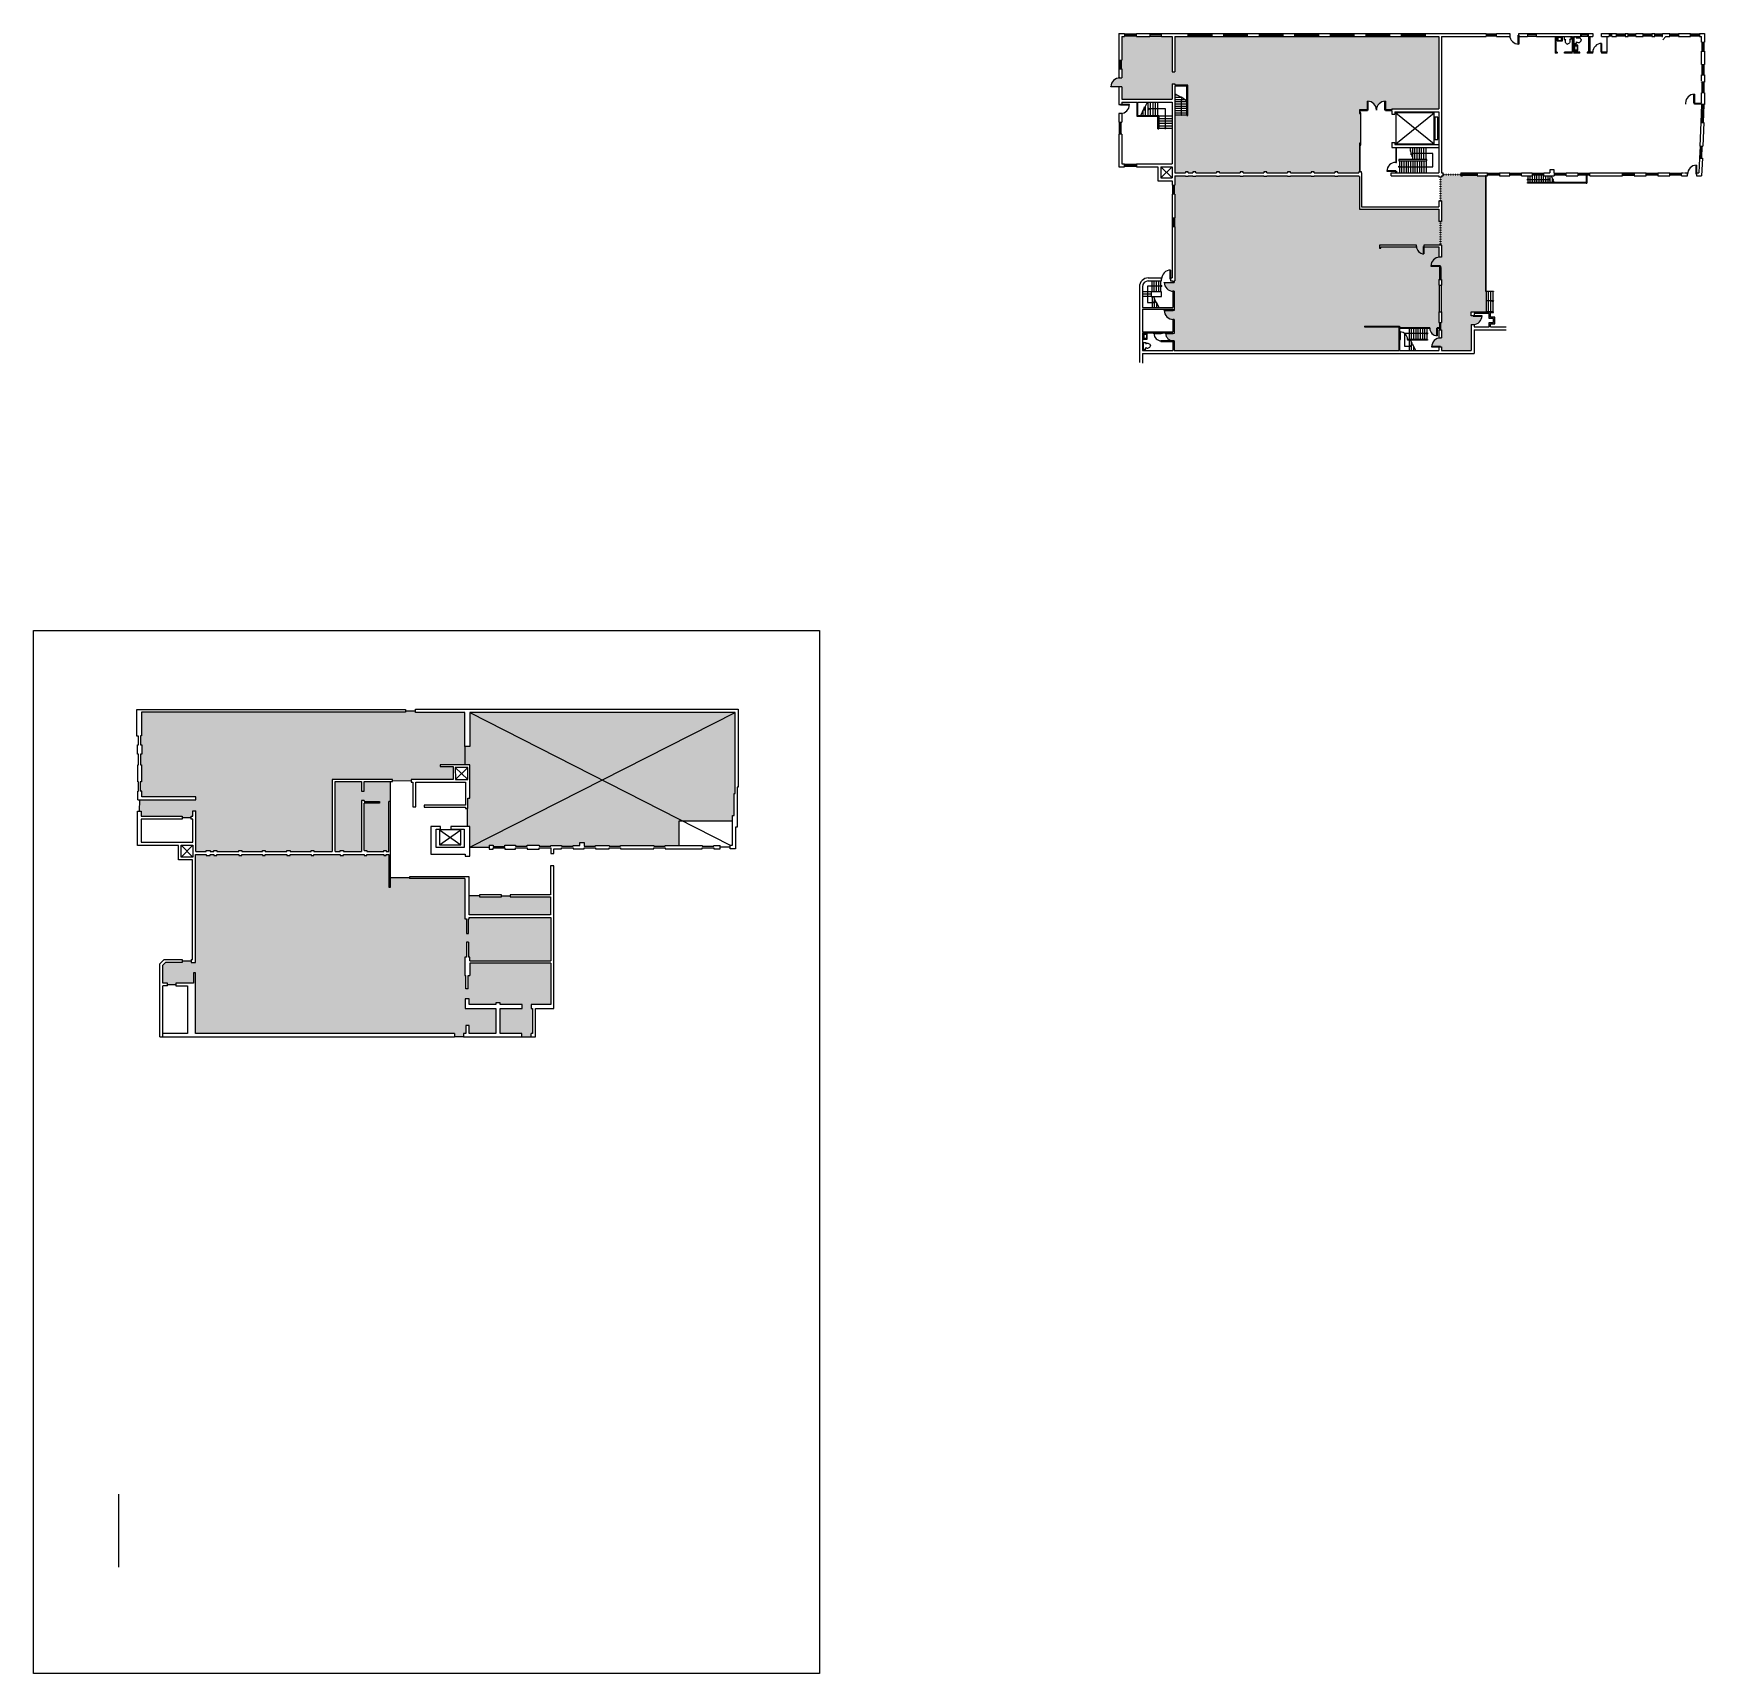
# Model space of a CAD drawing. Header units: inches. Extents: x -96258 to -89490, y -20821 to -14179.
import ezdxf

# ---------------------------------------------------------------- set-up
doc = ezdxf.new("R2010")
doc.units = ezdxf.units.IN
doc.header["$MEASUREMENT"] = 0
doc.header["$XCLIPFRAME"] = 2
doc.set_wipeout_variables(frame=1)
doc.linetypes.add('DOT', pattern=[0.25, 0, -0.25])
for name, color, linetype in [('Doors', 1, 'Continuous'), ('ELEV', 7, 'Continuous'), ('Fixtures', 151, 'Continuous'), ('OVERDOOR', 7, 'DOT'), ('STAIR', 7, 'Continuous'), ('STRUCTURE', 7, 'Continuous'), ('Windows', 41, 'Continuous')]:
    doc.layers.add(name, color=color, linetype=linetype)
picture_1 = doc.add_image_def('image1.tif', size_in_pixel=(597, 792))

msp = doc.modelspace()

# ---------------------------------------------------------------- hatches: boundary and pattern name
at = {"linetype": 'Continuous'}
for color, points in [(31, [(-90854.62176404071, -14453.82402103879), (-90853.12176404076, -14453.82402103879), (-90853.12176404076, -14453.85528461395, -0.4020581667439717), (-90818.62176404073, -14489.82402103879, -0.4020581667438591), (-90784.12176404073, -14453.85528461395), (-90784.12176404073, -14453.82402103879), (-90782.62176404074, -14453.82402103879), (-90782.62176404073, -14488.32402103879), (-90756.62176404073, -14488.32402103879), (-90756.62176404073, -14485.32402103879), (-90566.62176404073, -14485.32402103879), (-90566.62176404074, -14191.32402103879), (-91634.62176404074, -14191.32402103879), (-91634.62176404073, -14335.32402103879), (-91646.62176404073, -14335.32402103879), (-91646.62176404076, -14191.32402103879), (-91690.12176404073, -14191.32402103879), (-91690.12176404073, -14189.82402103879), (-91736.62176404073, -14189.82402103879), (-91736.62176404073, -14191.32402103879), (-91792.12176404073, -14191.32402103879), (-91792.12176404073, -14189.82402103879), (-91838.62176404073, -14189.82402103879), (-91838.62176404073, -14191.32402103879), (-91850.62176404073, -14191.32402103879), (-91850.62176404073, -14288.82402103879), (-91852.12176404076, -14288.82402103879), (-91852.12176404073, -14323.32402103879), (-91850.62176404073, -14323.32402103879), (-91850.62176404073, -14359.32402103879), (-91858.12176404073, -14359.32402103879, 0.4020581667438004), (-91894.09050046557, -14393.82402103879), (-91858.12176404073, -14393.82402103879), (-91858.12176404073, -14395.32402103879), (-91850.62176404073, -14395.32402103879), (-91850.62176404073, -14445.32402103879), (-91646.62176404073, -14445.32402103879), (-91646.62176404073, -14383.32402103879), (-91634.62176404073, -14383.32402103879), (-91634.62176404073, -14389.32402103879), (-91582.62176404073, -14389.32402103879), (-91582.62176404073, -14511.32402103879), (-91586.62176404073, -14511.32402103879), (-91586.62176404073, -14509.32402103879), (-91606.62176404073, -14509.32402103879, -1), (-91610.62176404073, -14509.32402103879), (-91634.62176404073, -14509.32402103879), (-91634.62176404073, -14614.32402103879), (-91634.62176404073, -14743.32402103879), (-91592.62176404073, -14743.32402103879), (-91592.62176404073, -14740.32402103879), (-91580.62176404073, -14740.32402103879), (-91580.62176404073, -14743.32402103879), (-91562.62176404073, -14743.32402103879), (-91562.62176404073, -14740.32402103879), (-91550.62176404073, -14740.32402103879), (-91550.62176404073, -14743.32402103879), (-91466.62176404073, -14743.32402103879), (-91466.62176404073, -14740.32402103879), (-91454.62176404073, -14740.32402103879), (-91454.62176404073, -14743.32402103879), (-91370.62176404073, -14743.32402103879), (-91370.62176404073, -14740.32402103879), (-91358.62176404073, -14740.32402103879), (-91358.62176404073, -14743.32402103879), (-91274.62176404073, -14743.32402103879), (-91274.62176404073, -14740.32402103879), (-91262.62176404073, -14740.32402103879), (-91262.62176404073, -14743.32402103879), (-91178.62176404073, -14743.32402103879), (-91178.62176404073, -14740.32402103879), (-91166.62176404073, -14740.32402103879), (-91166.62176404073, -14743.32402103879), (-91082.62176404073, -14743.32402103879), (-91082.62176404073, -14740.32402103879), (-91070.62176404073, -14740.32402103879), (-91070.62176404073, -14743.32402103879), (-90986.62176404073, -14743.32402103879), (-90986.62176404073, -14740.32402103879), (-90974.62176404073, -14740.32402103879), (-90974.62176404073, -14743.32402103879), (-90890.62176404073, -14743.32402103879), (-90890.62176404073, -14740.32402103879), (-90887.6217640407, -14740.32402103879), (-90887.62176404073, -14623.32402103879), (-90883.12176404073, -14623.3240210388), (-90883.12176404073, -14503.32402103879), (-90887.62176404073, -14503.32402103879), (-90887.62176404073, -14488.32402103879), (-90854.62176404073, -14488.32402103879)]), (90, [(-90563.62176404073, -15127.32402103879), (-90563.62176404073, -15121.32402103879), (-90598.12176404073, -15121.32402103879), (-90598.12176404073, -15119.82402103879), (-90598.09050046557, -15119.82402103879, -0.3661025499165479), (-90566.62176404073, -15085.60637833942), (-90566.62176404073, -15043.32402103879), (-90626.62176404073, -15043.32402103879), (-90626.62176404073, -15071.82402103879), (-90628.1217640407, -15071.82402103879), (-90628.1217640407, -15071.78649757195, -0.3852064779136856), (-90656.5842405739, -15043.32402103879), (-90800.62176404073, -15043.32402103879), (-90800.62176404073, -15049.32402103879), (-90806.62176404073, -15049.32402103879), (-90806.62176404073, -15037.32402103879), (-90656.62176404073, -15037.32402103879), (-90656.62176404073, -15041.82402103879, 0.3996375341443302), (-90628.12176404073, -15071.78649757195), (-90628.12176404073, -15041.82402103879), (-90626.62176404073, -15041.82402103879), (-90626.62176404074, -15037.32402103879), (-90566.62176404073, -15037.32402103879), (-90560.62176404073, -15037.32402103879), (-90560.62176404073, -14941.32402103879), (-90566.62176404073, -14941.32402103879), (-90566.62176404073, -14890.32402103879), (-90887.62176404073, -14890.32402103879), (-90887.62176404073, -14758.32402103879), (-90890.62176404073, -14758.32402103879), (-90890.62176404073, -14755.32402103879), (-90974.62176404073, -14755.32402103879), (-90974.62176404073, -14758.32402103879), (-90986.62176404073, -14758.32402103879), (-90986.62176404073, -14755.32402103879), (-91070.62176404073, -14755.32402103879), (-91070.62176404073, -14758.32402103879), (-91082.62176404073, -14758.32402103879), (-91082.62176404073, -14755.32402103879), (-91166.62176404073, -14755.32402103879), (-91166.62176404073, -14758.32402103879), (-91178.62176404073, -14758.32402103879), (-91178.62176404073, -14755.32402103879), (-91262.62176404073, -14755.32402103879), (-91262.62176404073, -14758.32402103879), (-91274.62176404073, -14758.32402103879), (-91274.62176404073, -14755.32402103879), (-91358.62176404073, -14755.32402103879), (-91358.62176404073, -14758.32402103879), (-91370.62176404073, -14758.32402103879), (-91370.62176404073, -14755.32402103879), (-91454.62176404073, -14755.32402103879), (-91454.62176404073, -14758.32402103879), (-91466.62176404073, -14758.32402103879), (-91466.62176404073, -14755.32402103879), (-91550.62176404073, -14755.32402103879), (-91550.62176404073, -14758.32402103879), (-91562.62176404073, -14758.32402103879), (-91562.62176404073, -14755.32402103879), (-91580.62176404073, -14755.32402103879), (-91580.62176404073, -14758.32402103879), (-91592.62176404073, -14758.32402103879), (-91592.62176404073, -14755.32402103879), (-91634.62176404073, -14755.32402103879), (-91634.62176404073, -14795.82402103879), (-91636.12176404074, -14795.82402103879), (-91636.12176404073, -14830.32402103879), (-91634.62176404073, -14830.32402103879), (-91634.62176404073, -14927.82402103879), (-91636.12176404074, -14927.82402103879), (-91636.12176404073, -14962.32402103879), (-91634.62176404073, -14962.32402103879), (-91634.62176404074, -15181.32402103879), (-91637.62176404073, -15181.32402103879), (-91637.62176404073, -15187.32402103879), (-91642.12176404073, -15187.32402103879), (-91642.12176404073, -15188.82402103879), (-91678.09050046557, -15188.82402103879, 0.4020581667438003), (-91642.12176404073, -15223.32402103879), (-91637.62176404073, -15223.32402103879), (-91637.62176404073, -15301.32402103879), (-91642.12176404073, -15301.32402103879), (-91642.12176404073, -15302.82402103879), (-91678.09050046557, -15302.82402103879, 0.4020581667438003), (-91642.12176404073, -15337.32402103879), (-91637.62176404073, -15337.32402103879), (-91637.62176404073, -15394.32402103879), (-91642.12176404073, -15394.32402103879), (-91642.12176404073, -15395.82402103879), (-91672.08424057388, -15395.82402103879, 0.3996375341444357), (-91642.1217640407, -15424.32402103879), (-91637.62176404073, -15424.32402103879), (-91637.62176404073, -15463.32402103879), (-90728.62176404073, -15463.32402103879), (-90728.62176404073, -15367.32402103879), (-90866.62176404073, -15367.32402103879), (-90866.62176404073, -15364.32402103879), (-90725.62176404073, -15364.32402103879), (-90725.62176404073, -15370.32402103879), (-90602.62176404073, -15370.32402103879), (-90602.62176404073, -15373.32402103879, 0.3996375341443302), (-90574.12176404073, -15403.28649757195), (-90574.12176404073, -15373.32402103879), (-90572.62176404073, -15373.32402103879), (-90572.62176404073, -15370.32402103879), (-90563.62176404073, -15370.32402103879), (-90563.62176404073, -15349.32402103879), (-90566.62176404073, -15349.32402103879), (-90566.62176404073, -15307.32402103879), (-90563.62176404073, -15307.32402103879), (-90563.62176404073, -15199.32402103879), (-90566.62176404073, -15199.32402103879), (-90566.62176404073, -15175.32402103879), (-90563.62176404073, -15175.32402103879)]), (90, [(-90377.62176404073, -14755.32402103879), (-90412.12176404073, -14755.32402103879), (-90412.12176404073, -14753.82402103879), (-90470.62176404073, -14753.82402103879), (-90470.62176404073, -14755.32402103879), (-90476.62176404073, -14755.32402103879), (-90476.62176404073, -14752.12986921929), (-90548.62176404073, -14752.12986921929), (-90548.62176404071, -14755.32402103879), (-90554.62176404073, -14755.32402103879), (-90554.62176404073, -14761.32402103879), (-90557.62176404073, -14761.32402103879), (-90557.62176404073, -14857.32402103879), (-90554.62176404073, -14857.32402103879), (-90554.62176404073, -14941.32402103879), (-90557.62176404073, -14941.32402103879), (-90557.62176404073, -15037.32402103879), (-90554.62176404073, -15037.32402103879), (-90554.62176404073, -15085.32402103879), (-90562.12176404073, -15085.32402103879, 0.4020581667438004), (-90598.09050046557, -15119.82402103879), (-90562.12176404073, -15119.82402103879), (-90562.12176404073, -15121.32402103879), (-90557.62176404073, -15121.32402103879), (-90557.62176404073, -15127.32402103879), (-90557.62176404073, -15175.32402103879), (-90554.62176404073, -15175.32402103879), (-90554.62176404073, -15199.32402103879), (-90554.62176404073, -15307.32402103879), (-90554.62176404073, -15349.32402103879), (-90557.62176404071, -15349.32402103879), (-90557.62176404071, -15379.32402103879), (-90554.62176404073, -15379.32402103879), (-90554.62176404073, -15412.32402103879), (-90559.12176404073, -15412.32402103879, 0.4020581667438146), (-90595.09050046557, -15446.82402103879), (-90559.12176404073, -15446.82402103879), (-90559.12176404073, -15448.32402103879), (-90554.62176404073, -15448.32402103879), (-90554.62176404073, -15463.32402103879), (-90434.62176404073, -15463.32402103879), (-90434.62176404073, -15358.32402103879), (-90427.12176404073, -15358.32402103879, 0.4020581667438004), (-90391.15302761587, -15323.82402103879), (-90427.12176404073, -15323.82402103879), (-90427.12176404076, -15322.32402103879), (-90434.62176404071, -15322.32402103879), (-90434.62176404073, -15307.32402103879), (-90422.62176404073, -15307.32402103879), (-90374.62176404073, -15307.32402103879), (-90374.62176404073, -15223.32402103879), (-90377.62176404073, -15223.32402103879)]), (121, [(-94558.2706577437, -17148.5057293377), (-94611.29734120399, -17148.5057293377), (-94611.29734120399, -17141.18291159955), (-94510.50516622335, -17141.18291159955), (-94510.50516622336, -17066.90297215538), (-94510.50516622335, -16929.81580806758), (-94711.2171591663, -16929.81580806758), (-94711.21715916634, -16922.84252647932), (-94751.46805762863, -16922.59821802322), (-94751.46805762863, -16928.41264343119), (-95820.03953373467, -16928.41264343119), (-95820.03953373467, -17023.74082473443), (-95825.25739585434, -17023.74082473443), (-95825.25739585434, -17059.75405363965), (-95819.09078599265, -17059.75405363965), (-95819.09078599262, -17098.26803316918), (-95825.2573958543, -17098.26803316918), (-95825.25739585434, -17141.62235789518), (-95820.09914354529, -17141.62235789517), (-95820.09914354529, -17210.30843175198), (-95825.9694575836, -17210.30843175198), (-95825.96945758362, -17247.54397525101), (-95819.90278181618, -17247.54397525101), (-95819.90278181621, -17271.07945225076), (-95600.9153726929, -17271.07945225076), (-95600.9153726929, -17283.47366559564), (-95819.90278181621, -17283.47366559563), (-95827.77403189227, -17283.47366559563), (-95829.3663789813, -17328.70006145794), (-95822.50751233594, -17328.70006145794), (-95822.50751233596, -17348.51445976655), (-95656.03484750116, -17348.51445976655), (-95656.03484750116, -17354.55543193946), (-95619.25590516164, -17354.55543193946), (-95619.25590516166, -17348.51445976655), (-95612.96478565573, -17348.51445976655), (-95612.96478565573, -17326.86976869349), (-95600.96478565571, -17326.86976869349), (-95600.9647856557, -17492.04297146049), (-95559.14431901665, -17492.0429714605), (-95559.14431901666, -17487.85169444884), (-95543.00212674213, -17487.85169444883), (-95543.00212674213, -17492.0429714605), (-95527.82840994185, -17492.0429714605), (-95527.82840994185, -17487.85169444883), (-95515.88317831502, -17487.85169444883), (-95515.88317831502, -17492.0429714605), (-95426.45500330355, -17492.0429714605), (-95426.45500330353, -17487.85169444883), (-95413.65528945655, -17487.85169444883), (-95413.65528945658, -17492.0429714605), (-95330.20521968779, -17492.0429714605), (-95330.20521968779, -17487.85169444883), (-95319.13315769975, -17487.85169444883), (-95319.13315769976, -17492.0429714605), (-95231.61483687961, -17492.0429714605), (-95231.61483687961, -17487.85169444883), (-95218.81512303265, -17487.85169444883), (-95218.81512303266, -17492.0429714605), (-95133.4551990725, -17492.0429714605), (-95133.45519907252, -17487.85169444883), (-95122.38313708449, -17487.85169444884), (-95122.38313708449, -17492.0429714605), (-95048.04084800548, -17492.0429714605), (-95048.04084800548, -17200.77766402179), (-94803.78343797408, -17200.77766402179), (-94803.78343797408, -17204.96337182696), (-94727.8886206107, -17205.86696897737), (-94727.88862061073, -17200.77766402179), (-94558.27065774368, -17200.77766402179)]), (121, [(-94929.64997711919, -17285.34137671149), (-94919.06378801748, -17285.3413767115), (-94919.06378801745, -17290.08711352268), (-94856.51197377274, -17290.08711352268), (-94856.51197377277, -17296.08711352268), (-94919.06378801748, -17296.08711352268), (-94919.06378801748, -17487.85169444883), (-94907.99172602945, -17487.85169444883), (-94907.99172602945, -17492.0429714605), (-94839.38367137898, -17492.0429714605), (-94839.383671379, -17487.85169444883), (-94829.1453018578, -17487.85169444883), (-94829.14530185777, -17492.0429714605), (-94818.90669874387, -17492.0429714605), (-94818.90669874387, -17290.08711352268), (-94812.11288767488, -17290.08711352267), (-94812.11288767488, -17209.14907963213), (-94918.289428105, -17209.14907963213), (-94918.289428105, -17247.50665995553), (-94929.64997711919, -17247.50665995553), (-94929.6499771192, -17209.14907963213), (-95036.36962065536, -17209.14907963213), (-95036.36962065534, -17492.0429714605), (-95015.3135716332, -17492.0429714605), (-95015.31357163322, -17487.85169444883), (-95002.51385778622, -17487.85169444883), (-95002.51385778625, -17492.0429714605), (-94929.64997711919, -17492.0429714605)])]:
    msp.add_hatch(color=color, dxfattribs=at).paths.add_polyline_path(points)
h = msp.add_hatch(color=253, dxfattribs=at)
h.paths.add_polyline_path([(-93416.433965629, -16929.81580806757), (-94491.06735873607, -16929.81580806758), (-93955.06216462034, -17202.84759215869)])
h.paths.add_polyline_path([(-94491.06735873604, -16929.81580806759), (-94491.06735873604, -17066.90297215538), (-94510.50516622337, -17066.90297215538), (-94510.50516622336, -17141.18291159955), (-94490.2255580072, -17141.18291159955), (-94490.2255580072, -17276.40352304152), (-94498.21878277976, -17276.40352304152), (-94498.21878277976, -17318.43886528617), (-94500.24576680196, -17318.43886528617), (-94500.24576680196, -17391.08214402475), (-94490.86423454946, -17391.08214402475), (-94490.86423454946, -17474.4468053941), (-93955.06216462034, -17202.84759215869)])
h.paths.add_polyline_path([(-93642.58381909714, -17368.27122566532), (-93630.30903346308, -17368.27122566532), (-93955.06216462035, -17202.84759215869), (-94490.86423454946, -17474.44680539411), (-94412.74657958787, -17474.44680539411), (-94412.74657958787, -17466.25062997703), (-94395.97468312638, -17466.25062997703), (-94395.97468312638, -17471.59040447255), (-94349.06126125186, -17471.59040447255), (-94349.06126125186, -17466.25062997704), (-94305.49475492025, -17466.25062997703), (-94305.49475492025, -17470.96148396861), (-94259.06221891288, -17470.96148396861), (-94259.06221891288, -17466.25062997703), (-94209.55652166091, -17466.25062997703), (-94209.55652166094, -17470.96148396861), (-94163.10645335629, -17470.96148396861), (-94163.10645335629, -17467.29582737612), (-94119.00997072528, -17467.29582737612), (-94119.00997072527, -17470.96148396861), (-94071.77395458157, -17470.96148396861), (-94071.77395458156, -17467.29582737612), (-94045.394860156, -17467.29582737612), (-94045.394860156, -17455.18672637595), (-94027.8683235291, -17455.18672637595), (-94027.8683235291, -17470.96148396861), (-93981.72256581223, -17470.96148396861), (-93981.72256581223, -17467.29582737612), (-93926.16872693563, -17467.29582737612), (-93926.16872693563, -17470.96148396861), (-93880.47104464396, -17470.96148396861), (-93880.47104464399, -17467.29582737612), (-93744.94964298564, -17467.29582737612), (-93744.94964298567, -17470.96148396861), (-93698.98972761957, -17470.96148396861), (-93698.98972761956, -17467.29582737612), (-93642.58381909713, -17467.29582737612)])
h.paths.add_polyline_path([(-93416.433965629, -16929.81580806756), (-93955.06216462034, -17202.84759215869), (-93630.30903346308, -17368.27122566532), (-93427.1607260025, -17368.27122566532), (-93427.1607260025, -17345.94712215358), (-93420.261767039, -17345.94712215358), (-93420.261767039, -17256.99631833036), (-93416.43396562901, -17256.99631833036)])
for points in [[(-94163.11121658019, -17759.86635099695), (-94493.91683680836, -17759.86635099695), (-94493.91683680838, -17764.72952582359), (-94496.00645732963, -17764.72952582359), (-94496.00645732963, -17824.38880596199), (-94504.82269822687, -17824.38880596199), (-94504.82269822687, -17764.72952582359), (-94511.50847199593, -17764.72952582359), (-94511.50847199593, -17601.06048787985), (-94734.70469396509, -17601.06048787985), (-94734.70469396509, -17596.71674635509), (-94812.11288767488, -17596.71674635509), (-94812.11288767488, -17636.85204134298), (-94818.90669874389, -17636.85204134298), (-94818.90669874387, -17504.7386064309), (-94829.14530185777, -17504.7386064309), (-94829.1453018578, -17508.92988344257), (-94839.38367137898, -17508.92988344257), (-94839.38367137896, -17504.7386064309), (-94907.99172602945, -17504.7386064309), (-94907.99172602945, -17508.92988344257), (-94919.06378801748, -17508.92988344257), (-94919.06378801748, -17504.7386064309), (-95002.51385778627, -17504.7386064309), (-95002.51385778622, -17508.92988344257), (-95015.31357163322, -17508.92988344257), (-95015.31357163322, -17504.7386064309), (-95122.38313708449, -17504.7386064309), (-95122.38313708449, -17508.92988344257), (-95133.45519907252, -17508.92988344257), (-95133.4551990725, -17504.7386064309), (-95218.81512303268, -17504.73860643091), (-95218.81512303268, -17508.92988344257), (-95231.61483687961, -17508.92988344257), (-95231.61483687961, -17504.73860643091), (-95319.13315769976, -17504.7386064309), (-95319.13315769976, -17508.92988344257), (-95330.20521968778, -17508.92988344257), (-95330.20521968779, -17504.7386064309), (-95413.65528945658, -17504.7386064309), (-95413.65528945657, -17508.92988344257), (-95426.45500330353, -17508.92988344257), (-95426.45500330355, -17504.7386064309), (-95515.88317831502, -17504.7386064309), (-95515.88317831502, -17508.92988344257), (-95527.82840994185, -17508.92988344257), (-95527.82840994185, -17504.7386064309), (-95543.00212674213, -17504.7386064309), (-95543.00212674213, -17508.92988344257), (-95559.14431901666, -17508.92988344257), (-95559.14431901666, -17504.73860643091), (-95601.69837451325, -17504.73860643091), (-95601.6983745132, -17941.29322984185), (-95619.85217798332, -17941.29322984184), (-95619.85217798332, -17935.29322984184), (-95655.85217798334, -17935.29322984184), (-95655.85217798335, -17941.29322984185), (-95723.48589631495, -17941.29322984185), (-95734.14628125892, -17951.84588325279), (-95734.14628125892, -18025.71120207586), (-95715.27479066113, -18025.71120207586), (-95715.27479066113, -18031.02214353968), (-95682.19735684471, -18031.02214353968), (-95682.19735684471, -18025.71120207587), (-95609.3709491898, -18025.71120207586), (-95609.3709491898, -17983.17063818202), (-95601.69837451325, -17983.17063818203), (-95601.6983745132, -18228.53381687033), (-94552.27160655134, -18228.53381687033), (-94552.27160655134, -18242.34491375736), (-94516.18087176235, -18242.34491375736), (-94516.18087176235, -18228.72670679604), (-94507.5114667284, -18228.72670679604), (-94507.5114667284, -18196.09954052896), (-94493.69048544935, -18196.09954052896), (-94493.69048544935, -18228.72670679604), (-94385.70570366715, -18228.72670679604), (-94385.70570366712, -18127.90873907714), (-94509.12979718795, -18127.90873907714), (-94509.12979718795, -18088.87650627749), (-94493.42395614012, -18088.87650627749), (-94493.4239561401, -18111.97386198476), (-94385.70570366715, -18111.97386198476), (-94385.70570366715, -18105.19164639351), (-94368.53196588028, -18105.1916463935), (-94368.53196588028, -18111.97386198476), (-94278.88094340081, -18111.97386198476), (-94278.88094340081, -18127.90873907714), (-94368.53196588028, -18127.90873907714), (-94368.53196588028, -18228.72670679605), (-94279.93892708073, -18228.72670679605), (-94279.93892708072, -18242.34491375736), (-94241.9980340103, -18242.34491375736), (-94241.9980340103, -18228.72670679605), (-94236.57823368582, -18228.72670679605), (-94236.57823368582, -18127.90873907715), (-94242.89574917065, -18127.90873907714), (-94242.89574917064, -18111.97386198476), (-94163.1112165802, -18111.97386198476), (-94163.11121658022, -17944.70698773908), (-94491.34862687603, -17944.70698773908), (-94491.34862687602, -17993.55632194373), (-94498.1050733091, -17993.55632194372), (-94498.1050733091, -18048.30072394189), (-94506.42715388561, -18048.30072394189), (-94506.42715388561, -17993.55632194372), (-94510.88361338236, -17993.55632194373), (-94510.88361338236, -17920.12103586567), (-94504.82269822685, -17920.12103586567), (-94504.82269822685, -17859.3269746853), (-94496.00645732963, -17859.3269746853), (-94496.00645732963, -17920.12103586567), (-94491.34862687602, -17920.12103586567), (-94491.34862687602, -17934.19361483699), (-94163.1112165802, -17934.19361483698)], [(-94164.52211669218, -17675.51359254951), (-94327.89103487332, -17675.51359254951), (-94327.89103487332, -17671.51083018327), (-94362.8843943559, -17671.51083018327), (-94362.8843943559, -17675.51359254951), (-94368.86483552592, -17675.51359254951), (-94450.96777599902, -17675.51359254951), (-94450.96777599904, -17671.51083018327), (-94493.74888363283, -17671.51083018327), (-94493.74888363278, -17748.46432891415), (-94368.86483552592, -17748.46432891415), (-94164.52211669218, -17748.46432891415)]]:
    msp.add_hatch(color=2).paths.add_polyline_path(points)

# ---------------------------------------------------------------- linework, layer by layer
for p, q in [((-95839.21410630202, -17024.49074099638), (-95839.21410630202, -16916.78379261525)), ((-95839.21410630202, -16916.78379261525), (-94751.46805762863, -16916.78379261525)), ((-94751.46805762863, -16916.78379261525), (-94751.46805762863, -16928.41264343119)), ((-94711.21715916629, -16929.81580806758), (-94711.21715916629, -16915.86924489106)), ((-94711.21715916629, -16915.86924489106), (-93404.58614007774, -16915.86924489106)), ((-93404.58614007774, -16915.86924489106), (-93404.58614007774, -17231.76419762157)), ((-94751.46805762863, -16928.41264343119), (-95820.03953373467, -16928.41264343119)), ((-95820.03953373467, -16928.41264343119), (-95820.03953373467, -17023.74082473443)), ((-94751.46805762863, -16922.59821802322), (-94711.21715916629, -16922.84252647932)), ((-94510.50516622336, -16929.81580806758), (-94711.21715916629, -16929.81580806758)), ((-94510.50516622336, -17066.90297215538), (-94510.50516622336, -16929.81580806758)), ((-93416.433965629, -16929.81580806758), (-94491.06735873604, -16929.81580806758)), ((-94491.06735873604, -16929.81580806758), (-94491.06735873604, -17066.90297215538)), ((-93416.433965629, -17256.99631833036), (-93416.433965629, -16929.81580806758)), ((-95832.96810018, -17024.49074099638), (-95839.21410630202, -17024.49074099638)), ((-95832.96810018, -17059.75405363965), (-95832.96810018, -17024.49074099638)), ((-95820.03953373467, -17023.74082473443), (-95825.25739585434, -17023.74082473443)), ((-95825.25739585434, -17023.74082473443), (-95825.25739585434, -17059.75405363965)), ((-95837.25499731627, -17098.58558267455), (-95837.25499731627, -17059.75405363965)), ((-95837.25499731627, -17059.75405363965), (-95832.96810018, -17059.75405363965)), ((-95832.34019347744, -17098.58558267455), (-95837.25499731627, -17098.58558267455)), ((-95832.34019347744, -17141.62235789517), (-95832.34019347744, -17098.58558267455)), ((-95825.25739585434, -17059.75405363965), (-95819.09078599265, -17059.75405363965)), ((-95819.09078599265, -17098.26803316918), (-95825.2573958543, -17098.26803316918)), ((-95825.2573958543, -17098.26803316918), (-95825.2573958543, -17141.62235789517)), ((-95819.09078599265, -17059.75405363965), (-95819.09078599265, -17098.26803316918)), ((-94491.06735873604, -17066.90297215538), (-94510.50516622336, -17066.90297215538)), ((-94510.50516622336, -17066.90297215538), (-94510.50516622336, -17141.18291159955)), ((-95835.6452819684, -17210.30843175198), (-95835.6452819684, -17141.62235789517)), ((-95835.6452819684, -17141.62235789517), (-95832.34019347744, -17141.62235789517)), ((-95825.2573958543, -17141.62235789517), (-95820.09914354529, -17141.62235789517)), ((-95820.09914354529, -17141.62235789517), (-95820.09914354529, -17210.30843175198)), ((-94490.2255580072, -17141.18291159955), (-94611.29734120399, -17141.18291159955)), ((-94611.29734120399, -17141.18291159955), (-94611.29734120399, -17141.18291159955)), ((-94611.29734120399, -17141.18291159955), (-94611.29734120399, -17148.5057293377)), ((-94611.29734120399, -17148.5057293377), (-94558.27065774368, -17148.5057293377)), ((-94558.27065774368, -17148.5057293377), (-94558.27065774368, -17200.77766402179)), ((-94499.46457772929, -17151.84765791805), (-94549.64301427244, -17151.84765791805)), ((-94549.64301427244, -17151.84765791805), (-94549.0792256855, -17200.26320945832)), ((-94549.64301427244, -17151.84765791805), (-94499.46457772929, -17200.26320945832)), ((-94549.0792256855, -17200.26320945832), (-94499.46457772929, -17151.84765791805)), ((-94499.46457772929, -17200.26320945832), (-94499.46457772929, -17151.84765791805)), ((-94490.2255580072, -17276.40352304152), (-94490.2255580072, -17141.18291159955)), ((-95832.3735048422, -17210.30843175198), (-95835.6452819684, -17210.30843175198)), ((-95835.64528196838, -17283.47366559563), (-95835.6452819684, -17247.54397525101)), ((-95835.6452819684, -17247.54397525101), (-95832.3735048422, -17247.54397525101)), ((-95832.3735048422, -17247.54397525101), (-95832.3735048422, -17210.30843175198)), ((-95820.09914354529, -17210.30843175198), (-95825.96945758362, -17210.30843175198)), ((-95825.96945758362, -17210.30843175198), (-95825.96945758362, -17247.54397525101)), ((-95819.90278181621, -17247.54397525101), (-95825.96945758362, -17247.54397525101)), ((-95819.90278181621, -17271.07945225076), (-95819.90278181621, -17247.54397525101)), ((-94803.78343797408, -17200.77766402179), (-95048.04084800548, -17200.77766402179)), ((-95048.04084800548, -17200.77766402179), (-95048.04084800548, -17492.0429714605)), ((-95036.36962065534, -17492.0429714605), (-95036.36962065534, -17209.14907963213)), ((-95036.36962065534, -17209.14907963213), (-94929.6499771192, -17209.14907963213)), ((-94929.6499771192, -17209.14907963213), (-94929.6499771192, -17247.50665995553)), ((-94929.6499771192, -17247.50665995553), (-94918.289428105, -17247.50665995553)), ((-94918.289428105, -17247.50665995553), (-94918.289428105, -17209.14907963213)), ((-94918.289428105, -17209.14907963213), (-94803.78343797408, -17209.14907963213)), ((-94803.78343797408, -17209.14907963213), (-94803.78343797408, -17200.77766402179)), ((-94803.78343797408, -17204.96337182696), (-94727.88862061073, -17205.86696897737)), ((-94727.88862061073, -17200.77766402179), (-94727.88862061073, -17210.95627393295)), ((-94558.27065774368, -17200.77766402179), (-94727.88862061073, -17200.77766402179)), ((-94727.88862061073, -17210.95627393295), (-94722.02707272099, -17210.95627393295)), ((-94722.02707272099, -17210.95627393295), (-94722.02707272099, -17311.52164077517)), ((-94709.23801326941, -17311.52164077517), (-94709.23801326941, -17210.95627393295)), ((-94709.23801326941, -17210.95627393295), (-94508.34343397382, -17210.95627393295)), ((-94549.0792256855, -17200.26320945832), (-94499.46457772929, -17200.26320945832)), ((-94508.34343397382, -17210.95627393295), (-94508.34343397382, -17304.60441626416)), ((-93420.261767039, -17345.94712215358), (-93420.261767039, -17256.99631833036)), ((-93420.261767039, -17256.99631833036), (-93416.433965629, -17256.99631833036)), ((-93404.58614007774, -17231.76419762157), (-93408.15145795196, -17231.76419762157)), ((-93408.15145795196, -17231.76419762157), (-93408.15145795196, -17393.48944473383)), ((-95835.64528196838, -17283.47366559563), (-95819.90278181621, -17283.47366559563)), ((-95829.3663789813, -17328.70006145794), (-95827.77403189229, -17283.47366559563)), ((-95600.9153726929, -17271.07945225076), (-95819.90278181621, -17271.07945225076)), ((-95819.90278181621, -17283.47366559563), (-95600.9153726929, -17283.47366559563)), ((-95612.96478565573, -17348.51445976655), (-95612.96478565573, -17326.86976869349)), ((-95612.96478565573, -17326.86976869349), (-95600.96478565571, -17326.86976869349)), ((-95600.96478565571, -17492.0429714605), (-95600.96478565571, -17326.86976869349)), ((-95600.9153726929, -17283.47366559563), (-95600.9153726929, -17271.07945225076)), ((-94919.06378801748, -17285.3413767115), (-94929.64997711919, -17285.34137671149)), ((-94929.64997711919, -17285.34137671149), (-94929.64997711919, -17492.0429714605)), ((-94919.06378801748, -17487.85169444883), (-94919.06378801748, -17296.08711352268)), ((-94812.11288767488, -17290.08711352268), (-94818.90669874387, -17290.08711352268)), ((-94818.90669874387, -17492.0429714605), (-94818.90669874387, -17290.08711352268)), ((-94812.11288767488, -17596.71674635509), (-94812.11288767488, -17290.08711352268)), ((-94722.02707272099, -17311.52164077517), (-94709.23801326941, -17311.52164077517)), ((-94508.34343397382, -17304.60441626416), (-94675.66666959369, -17304.60441626416)), ((-94675.66666959369, -17304.60441626416), (-94675.66666959369, -17313.11788374881)), ((-94675.66666959369, -17313.11788374881), (-94508.8764158099, -17313.11788374881)), ((-94508.8764158099, -17313.11788374881), (-94508.8764158099, -17318.43886528617)), ((-94508.8764158099, -17318.43886528617), (-94498.21878277976, -17318.43886528617)), ((-94500.24576680196, -17391.08214402475), (-94500.24576680196, -17318.43886528617)), ((-94498.21878277976, -17318.43886528617), (-94498.21878277976, -17276.40352304152)), ((-94498.21878277976, -17276.40352304152), (-94490.2255580072, -17276.40352304152)), ((-95836.22524562664, -17467.42432412291), (-95836.22524562664, -17328.70006145794)), ((-95836.22524562664, -17328.70006145794), (-95822.50751233596, -17328.70006145794)), ((-95822.50751233596, -17328.70006145794), (-95822.50751233596, -17348.51445976655)), ((-95822.50751233596, -17348.51445976655), (-95656.03484750116, -17348.51445976655)), ((-95656.03484750116, -17360.59640411238), (-95822.50751233594, -17360.59640411238)), ((-95822.50751233594, -17360.59640411238), (-95822.50751233594, -17454.35237846893)), ((-95656.03484750116, -17348.51445976655), (-95656.03484750116, -17360.59640411238)), ((-95656.03484750116, -17354.55543193946), (-95619.25590516164, -17354.55543193946)), ((-95619.25590516164, -17360.59640411238), (-95619.25590516164, -17348.51445976655)), ((-95619.25590516164, -17348.51445976655), (-95612.96478565573, -17348.51445976655)), ((-95612.96478565573, -17360.59640411238), (-95619.25590516164, -17360.59640411238)), ((-95612.96478565573, -17454.35237846893), (-95612.96478565573, -17360.59640411238)), ((-94610.1685117232, -17391.08214402475), (-94649.0270953234, -17391.08214402475)), ((-94649.0270953234, -17391.08214402475), (-94649.0270953234, -17503.50638234203)), ((-94609.85768913927, -17401.71612652819), (-94609.85768913927, -17391.08214402475)), ((-94490.86423454946, -17391.08214402475), (-94567.37042093344, -17391.08214402475)), ((-94567.37042093344, -17391.08214402475), (-94567.37042093344, -17401.71612652819)), ((-94490.86423454946, -17510.37997114881), (-94490.86423454946, -17391.08214402475)), ((-93642.58381909714, -17467.29582737612), (-93642.58381909714, -17368.27122566532)), ((-93642.58381909714, -17368.27122566532), (-93427.1607260025, -17368.27122566532)), ((-93427.1607260025, -17467.06580671698), (-93427.1607260025, -17345.94712215358)), ((-93427.1607260025, -17345.94712215358), (-93420.261767039, -17345.94712215358)), ((-93408.15145795196, -17393.48944473383), (-93415.3765176441, -17393.48944473383)), ((-93415.3765176441, -17393.48944473383), (-93415.3765176441, -17481.41049742494)), ((-95822.50751233594, -17454.35237846893), (-95612.96478565573, -17454.35237846893)), ((-94626.87929560573, -17476.21064036451), (-94626.87929560572, -17401.71612652819)), ((-94626.87929560572, -17401.71612652819), (-94609.85768913927, -17401.71612652819)), ((-94613.01851187005, -17404.32693180474), (-94613.01851187005, -17464.79005671503)), ((-94526.9557207226, -17404.32693180474), (-94613.01851187005, -17404.32693180474)), ((-94613.01851187005, -17404.32693180474), (-94526.9557207226, -17464.79005671503)), ((-94613.01851187005, -17464.79005671503), (-94526.9557207226, -17404.32693180474)), ((-94567.37042093344, -17401.71612652819), (-94513.96053154775, -17401.71612652819)), ((-94526.9557207226, -17464.79005671503), (-94526.9557207226, -17404.32693180474)), ((-94513.96053154775, -17401.71612652819), (-94513.96053154775, -17476.21064036451)), ((-94045.394860156, -17467.29582737612), (-94045.394860156, -17455.18672637595)), ((-94045.394860156, -17455.18672637595), (-94027.8683235291, -17455.18672637595)), ((-94027.8683235291, -17455.18672637595), (-94027.8683235291, -17470.96148396861)), ((-95670.6283199508, -17467.42432412291), (-95836.22524562664, -17467.42432412291)), ((-95670.6283199508, -17526.16376297726), (-95670.6283199508, -17467.42432412291)), ((-95613.89728784893, -17526.16376297726), (-95670.6283199508, -17526.16376297726)), ((-95612.43686607742, -17466.76775659676), (-95660.49436638161, -17515.63281269632)), ((-95660.49436638161, -17466.76775659676), (-95612.43686607742, -17515.63281269632)), ((-95613.89728784893, -17929.29322984184), (-95613.89728784893, -17526.16376297726)), ((-95601.69837451322, -17504.73860643091), (-95559.14431901666, -17504.73860643091)), ((-95601.69837451322, -17941.29322984184), (-95601.69837451325, -17504.73860643091)), ((-95600.96478565571, -17492.0429714605), (-95559.14431901666, -17492.0429714605)), ((-95559.14431901666, -17492.0429714605), (-95559.14431901666, -17487.85169444883)), ((-95559.14431901666, -17487.85169444883), (-95543.00212674215, -17487.85169444883)), ((-95559.14431901666, -17504.73860643091), (-95559.14431901666, -17508.92988344257)), ((-95559.14431901666, -17508.92988344257), (-95543.00212674215, -17508.92988344257)), ((-95543.00212674215, -17487.85169444883), (-95543.00212674215, -17492.0429714605)), ((-95543.00212674215, -17492.0429714605), (-95527.82840994185, -17492.0429714605)), ((-95543.00212674215, -17508.92988344257), (-95543.00212674215, -17504.7386064309)), ((-95543.00212674215, -17504.7386064309), (-95527.82840994185, -17504.7386064309)), ((-95527.82840994185, -17492.0429714605), (-95527.82840994185, -17487.85169444883)), ((-95527.82840994185, -17487.85169444883), (-95515.88317831502, -17487.85169444883)), ((-95527.82840994185, -17504.7386064309), (-95527.82840994185, -17508.92988344257)), ((-95527.82840994185, -17508.92988344257), (-95515.88317831502, -17508.92988344257)), ((-95515.88317831502, -17487.85169444883), (-95515.88317831502, -17492.0429714605)), ((-95515.88317831502, -17492.0429714605), (-95426.45500330353, -17492.0429714605)), ((-95515.88317831502, -17508.92988344257), (-95515.88317831502, -17504.7386064309)), ((-95515.88317831502, -17504.7386064309), (-95426.45500330353, -17504.7386064309)), ((-95426.45500330353, -17492.0429714605), (-95426.45500330353, -17487.85169444883)), ((-95426.45500330353, -17487.85169444883), (-95413.65528945657, -17487.85169444883)), ((-95426.45500330353, -17504.7386064309), (-95426.45500330353, -17508.92988344257)), ((-95426.45500330353, -17508.92988344257), (-95413.65528945657, -17508.92988344257)), ((-95413.65528945657, -17487.85169444883), (-95413.65528945658, -17492.0429714605)), ((-95413.65528945658, -17492.0429714605), (-95330.20521968778, -17492.0429714605)), ((-95413.65528945657, -17508.92988344257), (-95413.65528945658, -17504.7386064309)), ((-95413.65528945658, -17504.7386064309), (-95330.20521968778, -17504.7386064309)), ((-95330.20521968778, -17492.0429714605), (-95330.20521968778, -17487.85169444883)), ((-95330.20521968778, -17487.85169444883), (-95319.13315769975, -17487.85169444883)), ((-95330.20521968778, -17504.7386064309), (-95330.20521968778, -17508.92988344257)), ((-95330.20521968778, -17508.92988344257), (-95319.13315769975, -17508.92988344257)), ((-95319.13315769975, -17487.85169444883), (-95319.13315769975, -17492.0429714605)), ((-95319.13315769975, -17492.0429714605), (-95231.61483687961, -17492.0429714605)), ((-95319.13315769975, -17508.92988344257), (-95319.13315769975, -17504.7386064309)), ((-95319.13315769975, -17504.7386064309), (-95231.61483687961, -17504.7386064309)), ((-95231.61483687961, -17492.0429714605), (-95231.61483687961, -17487.85169444883)), ((-95231.61483687961, -17487.85169444883), (-95218.81512303266, -17487.85169444883)), ((-95231.61483687961, -17504.7386064309), (-95231.61483687961, -17508.92988344257)), ((-95231.61483687961, -17508.92988344257), (-95218.81512303266, -17508.92988344257)), ((-95218.81512303266, -17487.85169444883), (-95218.81512303268, -17492.0429714605)), ((-95218.81512303268, -17492.0429714605), (-95133.45519907252, -17492.0429714605)), ((-95218.81512303266, -17508.92988344257), (-95218.81512303268, -17504.7386064309)), ((-95218.81512303268, -17504.7386064309), (-95133.45519907252, -17504.7386064309)), ((-95133.45519907252, -17492.0429714605), (-95133.45519907252, -17487.85169444883)), ((-95133.45519907252, -17487.85169444883), (-95122.38313708449, -17487.85169444883)), ((-95133.45519907252, -17504.7386064309), (-95133.45519907252, -17508.92988344257)), ((-95133.45519907252, -17508.92988344257), (-95122.38313708449, -17508.92988344257)), ((-95122.38313708449, -17487.85169444883), (-95122.38313708449, -17492.0429714605)), ((-95122.38313708449, -17492.0429714605), (-95048.04084800548, -17492.0429714605)), ((-95122.38313708449, -17508.92988344257), (-95122.38313708449, -17504.7386064309)), ((-95122.38313708449, -17504.7386064309), (-95015.31357163322, -17504.7386064309)), ((-95036.36962065534, -17492.0429714605), (-95015.31357163322, -17492.0429714605)), ((-95015.31357163322, -17492.0429714605), (-95015.31357163322, -17487.85169444883)), ((-95015.31357163322, -17487.85169444883), (-95002.51385778625, -17487.85169444883)), ((-95015.31357163322, -17504.7386064309), (-95015.31357163322, -17508.92988344257)), ((-95015.31357163322, -17508.92988344257), (-95002.51385778625, -17508.92988344257)), ((-95002.51385778625, -17487.85169444883), (-95002.51385778627, -17492.0429714605)), ((-95002.51385778627, -17492.0429714605), (-94929.64997711917, -17492.0429714605)), ((-95002.51385778625, -17508.92988344257), (-95002.51385778627, -17504.7386064309)), ((-95002.51385778627, -17504.7386064309), (-94919.06378801748, -17504.7386064309)), ((-94919.06378801748, -17487.85169444883), (-94907.99172602945, -17487.85169444883)), ((-94919.06378801748, -17504.7386064309), (-94919.06378801748, -17508.92988344257)), ((-94919.06378801748, -17508.92988344257), (-94907.99172602945, -17508.92988344257)), ((-94907.99172602945, -17487.85169444883), (-94907.99172602945, -17492.0429714605)), ((-94907.99172602945, -17492.0429714605), (-94839.38367137898, -17492.0429714605)), ((-94907.99172602945, -17508.92988344257), (-94907.99172602945, -17504.7386064309)), ((-94907.99172602945, -17504.7386064309), (-94839.38367137898, -17504.7386064309)), ((-94839.38367137898, -17492.0429714605), (-94839.38367137898, -17487.85169444883)), ((-94839.38367137898, -17487.85169444883), (-94829.14530185777, -17487.85169444883)), ((-94839.38367137898, -17504.7386064309), (-94839.38367137898, -17508.92988344257)), ((-94839.38367137898, -17508.92988344257), (-94829.14530185777, -17508.92988344257)), ((-94829.14530185777, -17487.85169444883), (-94829.14530185777, -17492.0429714605)), ((-94829.14530185777, -17492.0429714605), (-94818.90669874387, -17492.0429714605)), ((-94829.14530185777, -17508.92988344257), (-94829.14530185777, -17504.7386064309)), ((-94829.14530185777, -17504.7386064309), (-94818.90669874387, -17504.7386064309)), ((-94818.90669874387, -17504.7386064309), (-94818.90669874387, -17636.85204134298)), ((-94649.0270953234, -17503.50638234203), (-94509.53512926327, -17503.50638234203)), ((-94513.96053154775, -17476.21064036451), (-94626.87929560573, -17476.21064036451)), ((-94613.01851187005, -17464.79005671503), (-94526.9557207226, -17464.79005671503)), ((-94509.53512926327, -17503.50638234203), (-94509.53512926327, -17510.37997114881)), ((-94509.53512926327, -17510.37997114881), (-94490.86423454946, -17510.37997114881)), ((-94490.86423454946, -17474.44680539411), (-94412.74657958784, -17474.44680539411)), ((-94412.74657958784, -17465.95097239759), (-94412.74657958784, -17482.45569482403)), ((-94412.74657958784, -17466.25062997703), (-94395.97468312638, -17466.25062997703)), ((-94412.74657958784, -17482.45569482403), (-94395.97468312638, -17482.45569482403)), ((-94395.97468312638, -17466.25062997703), (-94395.97468312638, -17471.59040447255)), ((-94395.97468312638, -17471.59040447255), (-94349.06126125186, -17471.59040447255)), ((-94395.97468312638, -17482.45569482403), (-94395.97468312638, -17477.11592032852)), ((-94395.97468312638, -17477.11592032852), (-94349.06126125186, -17477.11592032852)), ((-94349.06126125186, -17471.59040447255), (-94349.06126125186, -17466.25062997703)), ((-94349.06126125186, -17466.25062997703), (-94305.49475492025, -17466.25062997703)), ((-94349.06126125186, -17477.11592032852), (-94349.06126125186, -17482.45569482403)), ((-94349.06126125186, -17482.45569482403), (-94305.49475492025, -17482.45569482403)), ((-94305.49475492025, -17466.25062997703), (-94305.49475492025, -17470.96148396861)), ((-94305.49475492025, -17470.96148396861), (-94259.06221891288, -17470.96148396861)), ((-94305.49475492025, -17482.45569482403), (-94305.49475492025, -17477.74484083245)), ((-94305.49475492025, -17477.74484083245), (-94259.06221891288, -17477.74484083245)), ((-94259.06221891288, -17470.96148396861), (-94259.06221891288, -17466.25062997703)), ((-94259.06221891288, -17466.25062997703), (-94209.55652166091, -17466.25062997703)), ((-94259.06221891288, -17477.74484083245), (-94259.06221891288, -17482.45569482403)), ((-94259.06221891288, -17482.45569482403), (-94209.55652166091, -17482.45569482403)), ((-94209.55652166091, -17466.25062997703), (-94209.55652166092, -17470.96148396861)), ((-94209.55652166092, -17470.96148396861), (-94163.10645335627, -17470.96148396861)), ((-94209.55652166091, -17482.45569482403), (-94209.55652166092, -17477.74484083245)), ((-94209.55652166092, -17477.74484083245), (-94163.10645335627, -17477.74484083245)), ((-94163.10645335629, -17467.29582737612), (-94119.00997072528, -17467.29582737612)), ((-94163.10645335627, -17470.96148396861), (-94163.10645335629, -17467.29582737612)), ((-94163.10645335627, -17470.96148396861), (-94163.10645335629, -17467.29582737612)), ((-94151.18849861607, -17481.41049742495), (-94119.00997072528, -17481.41049742495)), ((-94119.00997072528, -17467.29582737612), (-94119.00997072527, -17470.96148396861)), ((-94119.00997072527, -17470.96148396861), (-94071.77395458156, -17470.96148396861)), ((-94119.00997072528, -17481.41049742495), (-94119.00997072527, -17477.74484083245)), ((-94119.00997072527, -17477.74484083245), (-94071.77395458156, -17477.74484083245)), ((-94071.77395458156, -17470.96148396861), (-94071.77395458156, -17467.29582737612)), ((-94071.77395458156, -17467.29582737612), (-94045.394860156, -17467.29582737612)), ((-94071.77395458156, -17477.74484083245), (-94071.77395458156, -17481.41049742494)), ((-94071.77395458156, -17481.41049742494), (-94027.8683235291, -17481.41049742494)), ((-94027.8683235291, -17470.96148396861), (-93981.72256581223, -17470.96148396861)), ((-94027.8683235291, -17481.41049742494), (-94027.8683235291, -17477.74484083245)), ((-94027.8683235291, -17477.74484083245), (-93981.72256581223, -17477.74484083245)), ((-93981.72256581223, -17470.96148396861), (-93981.72256581223, -17467.29582737612)), ((-93981.72256581223, -17467.29582737612), (-93926.16872693563, -17467.29582737612)), ((-93981.72256581223, -17477.74484083245), (-93981.72256581223, -17481.41049742494)), ((-93981.72256581223, -17481.41049742494), (-93926.16872693563, -17481.41049742494)), ((-93926.16872693563, -17467.29582737612), (-93926.16872693563, -17470.96148396861)), ((-93926.16872693563, -17470.96148396861), (-93880.47104464396, -17470.96148396861)), ((-93926.16872693563, -17481.41049742494), (-93926.16872693563, -17477.74484083245)), ((-93926.16872693563, -17477.74484083245), (-93880.47104464396, -17477.74484083245)), ((-93880.47104464396, -17470.96148396861), (-93880.47104464396, -17467.29582737612)), ((-93880.47104464396, -17467.29582737612), (-93744.94964298564, -17467.29582737612)), ((-93880.47104464396, -17477.74484083245), (-93880.47104464396, -17481.41049742494)), ((-93880.47104464396, -17481.41049742494), (-93744.94964298564, -17481.41049742494)), ((-93744.94964298564, -17467.29582737612), (-93744.94964298564, -17470.96148396861)), ((-93744.94964298564, -17470.96148396861), (-93698.98972761957, -17470.96148396861)), ((-93744.94964298564, -17481.41049742494), (-93744.94964298564, -17477.74484083245)), ((-93744.94964298564, -17477.74484083245), (-93698.98972761957, -17477.74484083245)), ((-93698.98972761957, -17470.96148396861), (-93698.98972761957, -17467.29582737612)), ((-93698.98972761957, -17467.29582737612), (-93549.40391711624, -17467.29582737612)), ((-93698.98972761957, -17477.74484083245), (-93698.98972761957, -17481.41049742494)), ((-93698.98972761957, -17481.41049742494), (-93549.40391711624, -17481.41049742494)), ((-93549.40391711624, -17467.29582737612), (-93549.40391711624, -17470.96148396861)), ((-93549.40391711624, -17470.96148396861), (-93502.74421262892, -17470.96148396861)), ((-93549.40391711624, -17481.41049742494), (-93549.40391711624, -17477.74484083245)), ((-93549.40391711624, -17477.74484083245), (-93502.74421262892, -17477.74484083245)), ((-93502.74421262892, -17470.96148396861), (-93502.74421262892, -17467.29582737612)), ((-93502.74421262892, -17467.29582737612), (-93477.35569299734, -17467.29582737612)), ((-93502.74421262892, -17477.74484083245), (-93502.74421262892, -17481.41049742494)), ((-93502.74421262892, -17481.41049742494), (-93477.35569299734, -17481.41049742494)), ((-93477.35569299734, -17481.41049742494), (-93477.35569299734, -17467.29582737612)), ((-93436.35942144095, -17474.23815207097), (-93477.35569299734, -17474.35316240053)), ((-93477.35569299734, -17481.41049742494), (-93477.35569299734, -17477.74484083245)), ((-93436.35942144095, -17467.06580671698), (-93427.1607260025, -17467.06580671698)), ((-93436.35942144098, -17481.41049742494), (-93436.35942144095, -17467.06580671698)), ((-93415.3765176441, -17481.41049742494), (-93436.35942144098, -17481.41049742494)), ((-94812.11288767488, -17636.85204134298), (-94812.11288767488, -17596.71674635509)), ((-94812.11288767488, -17596.71674635509), (-94734.70469396509, -17596.71674635509)), ((-94731.09802215567, -17594.21946625878), (-94734.70469396509, -17594.21946625878)), ((-94734.70469396509, -17594.21946625878), (-94734.70469396509, -17601.06048787985)), ((-94493.7488836328, -17594.21946625878), (-94731.09802215567, -17594.21946625878)), ((-94493.7488836328, -17748.46432891415), (-94493.7488836328, -17594.21946625878)), ((-94150.43390532571, -17550.40957289985), (-94164.52211669218, -17550.40957289985)), ((-94164.52211669218, -17550.40957289985), (-94164.52211669218, -17667.50806781702)), ((-94150.43390532571, -18127.90873907714), (-94150.43390532571, -17550.40957289985)), ((-94818.90669874387, -17636.85204134298), (-94812.11288767488, -17636.85204134298)), ((-94511.50847199594, -17601.06048787985), (-94734.70469396509, -17601.06048787985)), ((-94511.50847199594, -17601.06048787985), (-94511.50847199594, -17764.72952582359)), ((-94450.96777599904, -17671.51083018327), (-94493.7488836328, -17671.51083018327)), ((-94362.8843943559, -17667.50806781702), (-94450.96777599904, -17667.50806781702)), ((-94450.96777599904, -17667.50806781702), (-94450.96777599903, -17675.51359254951)), ((-94450.96777599903, -17675.51359254951), (-94368.86483552592, -17675.51359254951)), ((-94368.86483552592, -17675.51359254951), (-94362.8843943559, -17675.51359254951)), ((-94362.8843943559, -17675.51359254951), (-94362.8843943559, -17667.50806781702)), ((-94362.8843943559, -17671.51083018327), (-94327.89103487332, -17671.51083018327)), ((-94164.52211669218, -17667.50806781702), (-94327.89103487332, -17667.50806781702)), ((-94327.89103487332, -17667.50806781702), (-94327.89103487332, -17675.51359254951)), ((-94327.89103487332, -17675.51359254951), (-94164.52211669218, -17675.51359254951)), ((-94164.52211669218, -17675.51359254951), (-94164.52211669218, -17748.46432891415)), ((-94511.50847199594, -17764.72952582359), (-94504.82269822687, -17764.72952582359)), ((-94504.82269822687, -17764.72952582359), (-94504.82269822687, -17824.38880596199)), ((-94496.00645732963, -17824.38880596199), (-94496.00645732963, -17764.72952582359)), ((-94496.00645732963, -17764.72952582359), (-94493.91683680838, -17764.72952582359)), ((-94493.91683680838, -17764.72952582359), (-94493.91683680838, -17759.86635099695)), ((-94493.91683680838, -17759.86635099695), (-94163.1112165802, -17759.86635099695)), ((-94368.86483552592, -17748.46432891415), (-94493.7488836328, -17748.46432891415)), ((-94164.52211669218, -17748.46432891415), (-94368.86483552592, -17748.46432891415)), ((-94163.1112165802, -17759.86635099695), (-94163.1112165802, -17934.19361483698)), ((-94504.82269822687, -17824.38880596199), (-94496.00645732963, -17824.38880596199)), ((-94496.00645732963, -17859.3269746853), (-94504.82269822687, -17859.3269746853)), ((-94504.82269822687, -17859.3269746853), (-94504.82269822687, -17920.12103586567)), ((-94496.00645732963, -17859.3269746853), (-94496.00645732963, -17920.12103586567)), ((-95746.14628125892, -17946.83958377925), (-95728.42079743488, -17929.29322984184)), ((-95728.42079743488, -17929.29322984184), (-95655.85217798335, -17929.29322984184)), ((-95655.85217798335, -17929.29322984184), (-95655.85217798335, -17941.29322984184)), ((-95655.85217798335, -17935.29322984184), (-95619.85217798335, -17935.29322984184)), ((-95619.85217798335, -17929.29322984184), (-95619.85217798335, -17941.29322984184)), ((-95619.85217798335, -17929.29322984184), (-95613.89728784893, -17929.29322984184)), ((-94510.88361338236, -17920.12103586567), (-94510.88361338236, -17993.55632194373)), ((-94504.82269822687, -17920.12103586567), (-94510.88361338236, -17920.12103586567)), ((-94491.34862687602, -17920.12103586567), (-94496.00645732963, -17920.12103586567)), ((-94491.34862687602, -17934.19361483698), (-94491.34862687602, -17920.12103586567)), ((-95746.14628125892, -18242.34491375736), (-95746.14628125892, -17946.83958377925)), ((-95734.1462812589, -17951.84588325277), (-95723.48589631495, -17941.29322984184)), ((-95734.14628125892, -18025.71120207586), (-95734.14628125892, -17951.84588325276)), ((-95655.85217798335, -17941.29322984184), (-95723.48589631495, -17941.29322984184)), ((-95619.85217798335, -17941.29322984184), (-95601.69837451322, -17941.29322984184)), ((-95601.69837451322, -17983.17063818202), (-95609.3709491898, -17983.17063818202)), ((-95609.3709491898, -17983.17063818202), (-95609.3709491898, -18025.71120207586)), ((-95601.69837451322, -18228.53381687033), (-95601.69837451322, -17983.17063818202)), ((-94510.88361338236, -17993.55632194373), (-94506.42715388558, -17993.55632194372)), ((-94506.42715388561, -18048.30072394189), (-94506.42715388561, -17993.55632194373)), ((-94498.1050733091, -18048.30072394189), (-94498.1050733091, -17993.55632194373)), ((-94498.1050733091, -17993.55632194372), (-94491.34862687602, -17993.55632194373)), ((-94491.34862687603, -17944.70698773907), (-94491.34862687603, -17993.55632194373)), ((-94163.1112165802, -17944.70698773907), (-94163.1112165802, -18111.97386198476)), ((-95715.27479066113, -18025.71120207586), (-95734.14628125892, -18025.71120207586)), ((-95734.1462812589, -18242.34491375736), (-95734.14628125892, -18036.3330850035)), ((-95715.27479066112, -18036.3330850035), (-95734.14628125892, -18036.3330850035)), ((-95715.27479066112, -18036.3330850035), (-95715.27479066113, -18025.71120207586)), ((-95715.27479066112, -18031.02214353968), (-95682.19735684471, -18031.02214353968)), ((-95609.3709491898, -18025.71120207586), (-95682.19735684471, -18025.71120207586)), ((-95682.19735684471, -18025.71120207586), (-95682.19735684471, -18036.3330850035)), ((-95682.19735684471, -18036.3330850035), (-95633.91917086089, -18036.3330850035)), ((-95633.91917086089, -18036.3330850035), (-95633.91917086089, -18228.53381687033)), ((-94498.1050733091, -18048.30072394189), (-94506.42715388561, -18048.30072394189)), ((-94493.42395614012, -18088.87650627749), (-94509.12979718795, -18088.87650627749)), ((-94509.12979718795, -18088.87650627749), (-94509.12979718795, -18127.90873907714)), ((-94509.12979718795, -18127.90873907714), (-94385.70570366715, -18127.90873907714)), ((-94493.42395614012, -18111.97386198476), (-94493.42395614012, -18088.87650627749)), ((-94385.70570366715, -18111.97386198476), (-94493.42395614012, -18111.97386198476)), ((-94368.53196588028, -18105.1916463935), (-94385.70570366715, -18105.1916463935)), ((-94385.70570366715, -18105.1916463935), (-94385.70570366715, -18111.97386198476)), ((-94385.70570366715, -18127.90873907714), (-94385.70570366715, -18228.72670679604)), ((-94368.53196588028, -18111.97386198476), (-94368.53196588028, -18105.1916463935)), ((-94278.88094340081, -18111.97386198476), (-94368.53196588028, -18111.97386198476)), ((-94368.53196588028, -18228.72670679605), (-94368.53196588028, -18127.90873907714)), ((-94368.53196588028, -18127.90873907714), (-94278.88094340081, -18127.90873907714)), ((-94278.88094340081, -18127.90873907714), (-94278.88094340081, -18111.97386198476)), ((-94163.1112165802, -18111.97386198476), (-94242.89574917064, -18111.97386198476)), ((-94242.89574917064, -18111.97386198476), (-94242.89574917064, -18127.90873907714)), ((-94242.89574917064, -18127.90873907714), (-94236.5782336858, -18127.90873907714)), ((-94236.5782336858, -18127.90873907714), (-94236.5782336858, -18228.72670679605)), ((-94224.1810001191, -18242.34491375736), (-94224.1810001191, -18127.90873907714)), ((-94224.1810001191, -18127.90873907714), (-94150.43390532571, -18127.90873907714)), ((-94493.69048544935, -18196.09954052896), (-94507.5114667284, -18196.09954052896)), ((-94507.5114667284, -18196.09954052896), (-94507.5114667284, -18228.72670679604)), ((-94493.69048544935, -18228.72670679604), (-94493.69048544935, -18196.09954052896)), ((-95746.14628125892, -18242.34491375736), (-94552.27160655134, -18242.34491375736)), ((-95633.91917086089, -18228.53381687033), (-95734.1462812589, -18228.53381687033)), ((-94552.27160655134, -18228.53381687033), (-95601.69837451322, -18228.53381687033)), ((-94552.27160655134, -18228.53381687033), (-94552.27160655134, -18242.34491375736)), ((-94516.18087176236, -18242.34491375736), (-94552.27160655134, -18242.34491375736)), ((-94507.5114667284, -18228.72670679604), (-94516.18087176236, -18228.72670679604)), ((-94516.18087176236, -18228.72670679604), (-94516.18087176236, -18242.34491375736)), ((-94516.18087176236, -18242.34491375736), (-94224.1810001191, -18242.34491375736)), ((-94385.70570366715, -18228.72670679604), (-94493.69048544935, -18228.72670679604)), ((-94279.93892708073, -18228.72670679605), (-94368.53196588028, -18228.72670679605)), ((-94279.93892708072, -18242.34491375736), (-94279.93892708072, -18228.72670679605)), ((-94236.5782336858, -18228.72670679605), (-94241.9980340103, -18228.72670679605)), ((-94241.99803401029, -18242.34491375736), (-94241.99803401029, -18228.72670679605)), ((-95914.44400612266, -20094.30213099159), (-95914.44400612266, -20390.78991690464))]:
    msp.add_line(p, q)
for p, q in [((-94491.06735873604, -16929.81580806758), (-93436.35942144095, -17467.06580671698)), ((-94490.86423454946, -17474.44680539411), (-93416.433965629, -16929.81580806758)), ((-94812.11288767488, -17290.08711352268), (-94812.11288767488, -17209.14907963213)), ((-94919.06378801748, -17285.3413767115), (-94919.06378801748, -17290.08711352268)), ((-94919.06378801748, -17290.08711352268), (-94856.51197377277, -17290.08711352268)), ((-94856.51197377277, -17296.08711352268), (-94919.06378801748, -17296.08711352268)), ((-94856.51197377277, -17290.08711352268), (-94856.51197377277, -17296.08711352268))]:
    msp.add_line(p, q, dxfattribs=at)
msp.add_lwpolyline([(-95660.49436638161, -17466.76775659676), (-95612.43686607742, -17466.76775659676), (-95612.43686607742, -17515.63281269632), (-95660.49436638161, -17515.63281269632)], close=True)
at = {"layer": 'Doors'}
for p, q in [((-91646.62176404073, -14335.32402103879), (-91634.62176404073, -14335.32402103879)), ((-91646.62176404073, -14383.32402103879), (-91634.62176404073, -14383.32402103879))]:
    msp.add_line(p, q, dxfattribs=at)
for points in [[(-90244.12176404073, -14186.82402103879), (-90242.62176404073, -14186.82402103879), (-90242.62176404073, -14222.82402103879), (-90244.12176404073, -14222.82402103879)], [(-89908.12176404073, -14219.82402103879), (-89906.62176404073, -14219.82402103879), (-89906.62176404073, -14255.82402103879), (-89908.12176404073, -14255.82402103879)], [(-91894.12176404073, -14393.82402103879), (-91858.12176404073, -14393.82402103879), (-91858.12176404073, -14395.32402103879), (-91894.12176404073, -14395.32402103879)], [(-91855.12176404073, -14468.82402103879), (-91819.12176404073, -14468.82402103879), (-91819.12176404073, -14467.32402103879), (-91855.12176404073, -14467.32402103879)], [(-90853.12176404073, -14489.82402103879), (-90854.62176404073, -14489.82402103879), (-90854.62176404073, -14453.82402103879), (-90853.12176404073, -14453.82402103879)], [(-90784.12176404073, -14453.82402103879), (-90782.62176404073, -14453.82402103879), (-90782.62176404073, -14489.82402103879), (-90784.12176404073, -14489.82402103879)], [(-89532.62176404073, -14425.32402103879), (-89530.62176404073, -14425.32402103879), (-89530.62176404073, -14461.32402103879), (-89532.62176404073, -14461.32402103879)], [(-90883.12176404073, -14500.32402103879), (-90883.12176404073, -14632.32402103879), (-90881.62176404073, -14632.32402103879), (-90881.62176404073, -14500.32402103879)], [(-90740.62176404073, -14735.82402103879), (-90776.62176404073, -14735.82402103879), (-90776.62176404073, -14737.32402103879), (-90740.62176404073, -14737.32402103879)], [(-89522.62176404073, -14749.32402103879), (-89524.12176404073, -14749.32402103879), (-89524.12176404073, -14713.32402103879), (-89522.62176404073, -14713.32402103879)], [(-90628.12176404073, -15041.82402103879), (-90626.62176404073, -15041.82402103879), (-90626.62176404073, -15071.82402103879), (-90628.12176404073, -15071.82402103879)], [(-91654.12176404073, -15137.82402103879), (-91652.62176404073, -15137.82402103879), (-91652.62176404073, -15173.82402103879), (-91654.12176404073, -15173.82402103879)], [(-90562.12176404073, -15119.82402103879), (-90598.12176404073, -15119.82402103879), (-90598.12176404073, -15121.32402103879), (-90562.12176404073, -15121.32402103879)], [(-91642.12176404073, -15188.82402103879), (-91678.12176404073, -15188.82402103879), (-91678.12176404073, -15187.32402103879), (-91642.12176404073, -15187.32402103879)], [(-91642.12176404073, -15302.82402103879), (-91678.12176404073, -15302.82402103879), (-91678.12176404073, -15301.32402103879), (-91642.12176404073, -15301.32402103879)], [(-90427.12176404073, -15323.82402103879), (-90391.12176404073, -15323.82402103879), (-90391.12176404073, -15322.32402103879), (-90427.12176404073, -15322.32402103879)], [(-91690.12176404073, -15395.82402103879), (-91720.12176404073, -15395.82402103879), (-91720.12176404073, -15394.32402103879), (-91690.12176404073, -15394.32402103879)], [(-91642.12176404073, -15395.82402103879), (-91672.12176404073, -15395.82402103879), (-91672.12176404073, -15394.32402103879), (-91642.12176404073, -15394.32402103879)], [(-90722.62176404073, -15418.32402103879), (-90721.12176404073, -15418.32402103879), (-90721.12176404073, -15388.32402103879), (-90722.62176404073, -15388.32402103879)], [(-90574.12176404073, -15373.32402103879), (-90572.62176404073, -15373.32402103879), (-90572.62176404073, -15403.32402103879), (-90574.12176404073, -15403.32402103879)], [(-90559.12176404073, -15446.82402103879), (-90595.12176404073, -15446.82402103879), (-90595.12176404073, -15448.32402103879), (-90559.12176404073, -15448.32402103879)]]:
    msp.add_lwpolyline(points, close=True, dxfattribs=at)
for centre, radius, start, end in [((-90242.62176404073, -14186.82402103879), 36, 180, 270), ((-89906.62176404073, -14255.82402103879), 36, 90, 180), ((-91858.12176404073, -14395.32402103879), 36, 90, 180), ((-91855.12176404073, -14467.32402103879), 36, 270, 0), ((-90854.62176404073, -14489.82402103879), 36, 0, 90), ((-90782.62176404073, -14489.82402103879), 36, 90, 180), ((-89530.62176404073, -14461.32402103879), 36, 90, 180), ((-90740.62176404073, -14737.32402103879), 36, 90, 180), ((-89522.62176404073, -14749.32402103879), 36, 90, 180), ((-90626.62176404073, -15041.82402103879), 30, 180, 270), ((-90562.12176404073, -15121.32402103879), 36, 90, 180), ((-91652.62176404073, -15173.82402103879), 36, 90, 180), ((-91642.12176404073, -15187.32402103879), 36, 180, 270), ((-91642.12176404073, -15301.32402103879), 36, 180, 270), ((-90427.12176404073, -15322.32402103879), 36, 270, 0), ((-91690.12176404073, -15394.32402103879), 30, 180, 270), ((-91642.12176404073, -15394.32402103879), 30, 180, 270), ((-90722.62176404073, -15418.32402103879), 30, 0, 90), ((-90572.62176404073, -15373.32402103879), 30, 180, 270), ((-90559.12176404073, -15448.32402103879), 36, 90, 180)]:
    msp.add_arc(centre, radius, start, end, dxfattribs=at)
at = {"layer": 'ELEV'}
for p, q in [((-90740.62176404073, -14626.32402103879), (-90584.62176404073, -14500.32402103879)), ((-90740.62176404073, -14500.32402103879), (-90584.62176404073, -14626.32402103879))]:
    msp.add_line(p, q, dxfattribs=at)
for points in [[(-90740.62176404073, -14500.32402103879), (-90740.62176404073, -14626.32402103879), (-90584.62176404073, -14626.32402103879), (-90584.62176404073, -14500.32402103879)], [(-90581.62176404073, -14518.32402103879), (-90581.62176404073, -14608.32402103879), (-90569.62176404073, -14608.32402103879), (-90569.62176404073, -14518.32402103879)]]:
    msp.add_lwpolyline(points, close=True, dxfattribs=at)
at = {"layer": 'Fixtures'}
for p, q in [((-90031.12176404073, -14192.82402103879), (-90058.12176404073, -14192.82402103879)), ((-90058.12176404073, -14192.82402103879), (-90058.12176404073, -14203.32402103879)), ((-90058.12176404073, -14203.32402103879), (-90052.12176404073, -14203.32402103879)), ((-90031.12176404073, -14203.32402103879), (-90037.12176404073, -14203.32402103879)), ((-90031.12176404073, -14192.82402103879), (-90031.12176404073, -14203.32402103879)), ((-90019.12176404073, -14192.82402103879), (-90008.62176404073, -14192.82402103879)), ((-90019.12176404073, -14192.82402103879), (-90019.12176404073, -14219.82402103879)), ((-90008.62176404073, -14192.82402103879), (-90008.62176404073, -14198.82402103879)), ((-90008.62176404073, -14219.82402103879), (-90008.62176404073, -14213.82402103879)), ((-90019.12176404073, -14219.82402103879), (-90008.62176404073, -14219.82402103879)), ((-91763.62176404073, -15430.32402103879), (-91763.62176404073, -15457.32402103879)), ((-91763.62176404073, -15430.32402103879), (-91753.12176404073, -15430.32402103879)), ((-91753.12176404073, -15430.32402103879), (-91753.12176404073, -15436.32402103879)), ((-91763.62176404073, -15457.32402103879), (-91753.12176404073, -15457.32402103879)), ((-91753.12176404073, -15457.32402103879), (-91753.12176404073, -15451.32402103879))]:
    msp.add_line(p, q, dxfattribs=at)
for points in [[(-90065.62176404073, -14192.82402103879), (-90086.62176404073, -14192.82402103879), (-90086.62176404073, -14209.32402103879), (-90065.62176404073, -14209.32402103879)], [(-90068.62176404073, -14195.82402103879), (-90083.62176404073, -14195.82402103879), (-90083.62176404073, -14207.82402103879), (-90068.62176404073, -14207.82402103879)], [(-90019.12176404073, -14227.32402103879), (-90019.12176404073, -14248.32402103879), (-90002.62176404073, -14248.32402103879), (-90002.62176404073, -14227.32402103879)], [(-90016.12176404073, -14230.32402103879), (-90016.12176404073, -14245.32402103879), (-90004.12176404073, -14245.32402103879), (-90004.12176404073, -14230.32402103879)], [(-91763.62176404073, -15395.82402103879), (-91763.62176404073, -15416.82402103879), (-91747.12176404073, -15416.82402103879), (-91747.12176404073, -15395.82402103879)], [(-91760.62176404073, -15398.82402103879), (-91760.62176404073, -15413.82402103879), (-91748.62176404073, -15413.82402103879), (-91748.62176404073, -15398.82402103879)]]:
    msp.add_lwpolyline(points, close=True, dxfattribs=at)
for points in [[(-90052.12176404073, -14203.32402103879, 0.5465706785985799), (-90044.62176404073, -14222.82402103879, 0.1582344756396032)], [(-90037.12176404073, -14203.32402103879, -0.5465706785985799), (-90044.62176404073, -14222.82402103879, -0.1582344756396032)], [(-90008.62176404073, -14198.82402103879, -0.5465706785985799), (-89989.12176404073, -14206.32402103879, -0.1582344756396032)], [(-90008.62176404073, -14213.82402103879, 0.5465706785985799), (-89989.12176404073, -14206.32402103879, 0.1582344756396032)], [(-91753.12176404073, -15436.32402103879, -0.5465706785985799), (-91733.62176404073, -15443.82402103879, -0.1582344756396032)], [(-91753.12176404073, -15451.32402103879, 0.5465706785985799), (-91733.62176404073, -15443.82402103879, 0.1582344756396032)]]:
    msp.add_lwpolyline(points, format="xyb", dxfattribs=at)
at = {"layer": 'OVERDOOR'}
for p, q in [((-90548.59457541507, -14749.12986921929), (-90476.48203848406, -14749.12986921929)), ((-90548.59457541507, -14752.12986921929), (-90476.48203848406, -14752.12986921929)), ((-90560.62176404073, -14857.32402103879), (-90560.62176404073, -14761.32402103879)), ((-90557.62176404073, -14761.32402103879), (-90557.62176404073, -14857.32402103879)), ((-90560.62176404073, -15037.32402103879), (-90560.62176404073, -14941.32402103879)), ((-90557.62176404073, -14941.32402103879), (-90557.62176404073, -15037.32402103879))]:
    msp.add_line(p, q, dxfattribs=at)
at = {"layer": 'STAIR'}
for p, q in [((-91760.62176404073, -14491.32402103879), (-91757.62176404073, -14476.32402103879)), ((-91757.62176404073, -14482.32402103879), (-91746.2581276771, -14457.32402103879)), ((-91757.62176404073, -14476.32402103879), (-91757.62176404073, -14482.32402103879)), ((-91753.62176404073, -14512.32402103879), (-91753.62176404073, -14473.52402103879)), ((-91743.62176404073, -14512.32402103879), (-91743.62176404073, -14457.32402103879)), ((-91742.62176404073, -14485.32402103879), (-91739.62176404073, -14482.32402103879)), ((-91733.62176404073, -14512.32402103879), (-91733.62176404073, -14457.32402103879)), ((-91723.62176404073, -14512.32402103879), (-91723.62176404073, -14457.32402103879)), ((-91713.62176404073, -14512.32402103879), (-91713.62176404073, -14457.32402103879)), ((-91703.62176404073, -14512.32402103879), (-91703.62176404073, -14457.32402103879)), ((-91610.62176404073, -14437.32402103879), (-91634.62176404073, -14423.32402103879)), ((-91634.62176404073, -14428.32402103879), (-91626.05033546929, -14428.32402103879)), ((-91634.62176404073, -14437.32402103879), (-91610.62176404073, -14437.32402103879)), ((-91634.62176404073, -14446.32402103879), (-91596.62176404073, -14446.32402103879)), ((-91634.62176404073, -14455.32402103879), (-91586.62176404073, -14455.32402103879)), ((-91634.62176404073, -14464.32402103879), (-91586.62176404073, -14464.32402103879)), ((-91634.62176404073, -14473.32402103879), (-91586.62176404073, -14473.32402103879)), ((-91634.62176404073, -14482.32402103879), (-91586.62176404073, -14482.32402103879)), ((-91608.62176404073, -14447.32402103879), (-91612.62176404073, -14449.32402103879)), ((-91606.62176404073, -14443.32402103879), (-91610.62176404073, -14435.32402103879)), ((-91610.62176404073, -14435.32402103879), (-91610.62176404073, -14437.32402103879)), ((-91608.62176404073, -14507.32402103879), (-91608.62176404073, -14447.32402103879)), ((-91604.62176404073, -14449.32402103879), (-91608.62176404073, -14447.32402103879)), ((-91586.62176404073, -14453.32402103879), (-91606.62176404073, -14439.32402103879)), ((-91606.62176404073, -14439.32402103879), (-91606.62176404073, -14443.32402103879)), ((-91772.62176404073, -14512.32402103879), (-91760.62176404073, -14485.32402103879)), ((-91763.62176404073, -14512.32402103879), (-91763.62176404073, -14492.07402103879)), ((-91760.62176404073, -14485.32402103879), (-91760.62176404073, -14491.32402103879)), ((-91739.62176404073, -14488.32402103879), (-91742.62176404073, -14485.32402103879)), ((-91700.62176404073, -14513.32402103879), (-91646.62176404073, -14513.32402103879)), ((-91700.62176404073, -14523.32402103879), (-91646.62176404073, -14523.32402103879)), ((-91700.62176404073, -14533.32402103879), (-91646.62176404073, -14533.32402103879)), ((-91700.62176404073, -14543.32402103879), (-91646.62176404073, -14543.32402103879)), ((-91673.62176404073, -14560.32402103879), (-91673.62176404073, -14485.32402103879)), ((-91634.62176404073, -14491.32402103879), (-91586.62176404073, -14491.32402103879)), ((-91634.62176404073, -14500.32402103879), (-91586.62176404073, -14500.32402103879)), ((-91634.62176404073, -14509.32402103879), (-91586.62176404073, -14509.32402103879)), ((-91700.62176404073, -14553.32402103879), (-91646.62176404073, -14553.32402103879)), ((-91700.62176404073, -14563.32402103879), (-91646.62176404073, -14563.32402103879)), ((-90683.62176404073, -14641.32402103879), (-90677.62176404073, -14671.32402103879)), ((-90680.62176404073, -14656.32402103879), (-90680.62176404073, -14641.32402103879)), ((-90677.62176404073, -14671.32402103879), (-90677.62176404073, -14665.32402103879)), ((-90677.62176404073, -14665.32402103879), (-90674.62176404073, -14677.32402103879)), ((-90674.62176404073, -14677.32402103879), (-90674.62176404073, -14674.32402103879)), ((-90674.62176404073, -14674.32402103879), (-90671.62176404073, -14689.32402103879)), ((-90671.62176404073, -14689.32402103879), (-90671.62176404073, -14641.32402103879)), ((-90671.62176404073, -14665.32402103879), (-90668.62176404073, -14662.32402103879)), ((-90590.62176404073, -14665.32402103879), (-90671.62176404073, -14665.32402103879)), ((-90668.62176404073, -14668.32402103879), (-90671.62176404073, -14665.32402103879)), ((-90662.62176404073, -14689.32402103879), (-90662.62176404073, -14641.32402103879)), ((-90653.62176404073, -14689.32402103879), (-90653.62176404073, -14641.32402103879)), ((-90644.62176404073, -14689.32402103879), (-90644.62176404073, -14641.32402103879)), ((-90635.62176404073, -14689.32402103879), (-90635.62176404073, -14641.32402103879)), ((-90626.62176404073, -14689.32402103879), (-90626.62176404073, -14641.32402103879)), ((-90617.62176404073, -14689.32402103879), (-90617.62176404073, -14641.32402103879)), ((-90590.62176404073, -14719.32402103879), (-90590.62176404073, -14665.32402103879)), ((-90725.62176404073, -14695.32402103879), (-90725.62176404073, -14743.32402103879)), ((-90722.62176404073, -14719.32402103879), (-90590.62176404073, -14719.32402103879)), ((-90716.62176404073, -14695.32402103879), (-90716.62176404073, -14743.32402103879)), ((-90707.62176404073, -14695.32402103879), (-90707.62176404073, -14743.32402103879)), ((-90698.62176404073, -14695.32402103879), (-90698.62176404073, -14743.32402103879)), ((-90689.62176404073, -14695.32402103879), (-90689.62176404073, -14743.32402103879)), ((-90680.62176404073, -14695.32402103879), (-90680.62176404073, -14743.32402103879)), ((-90671.62176404073, -14695.32402103879), (-90671.62176404073, -14743.32402103879)), ((-90662.62176404073, -14695.32402103879), (-90662.62176404073, -14743.32402103879)), ((-90653.62176404073, -14695.32402103879), (-90653.62176404073, -14743.32402103879)), ((-90644.62176404073, -14695.32402103879), (-90644.62176404073, -14743.32402103879)), ((-90635.62176404073, -14695.32402103879), (-90635.62176404073, -14743.32402103879)), ((-90626.62176404073, -14695.32402103879), (-90626.62176404073, -14743.32402103879)), ((-90617.62176404073, -14695.32402103879), (-90617.62176404073, -14743.32402103879)), ((-90204.62176404073, -14783.32402103879), (-90204.62176404073, -14755.32402103879)), ((-90195.62176404073, -14783.32402103879), (-90195.62176404073, -14755.32402103879)), ((-90186.62176404073, -14783.32402103879), (-90186.62176404073, -14755.32402103879)), ((-90177.62176404073, -14783.32402103879), (-90177.62176404073, -14755.32402103879)), ((-90168.62176404073, -14783.32402103879), (-90168.62176404073, -14755.32402103879)), ((-90159.62176404073, -14783.32402103879), (-90159.62176404073, -14755.32402103879)), ((-90150.62176404073, -14783.32402103879), (-90150.62176404073, -14755.32402103879)), ((-90141.62176404073, -14783.32402103879), (-90141.62176404073, -14755.32402103879)), ((-90132.62176404073, -14783.32402103879), (-90132.62176404073, -14755.32402103879)), ((-90123.62176404073, -14783.32402103879), (-90123.62176404073, -14755.32402103879)), ((-90114.62176404073, -14783.32402103879), (-90114.62176404073, -14755.32402103879)), ((-90110.62176404073, -14755.32402103879), (-90104.62176404073, -14771.32402103879)), ((-89968.62176404073, -14755.32402103879), (-89968.62176404073, -14783.32402103879)), ((-89968.62176404073, -14755.32402103879), (-89966.62176404073, -14755.32402103879)), ((-89966.62176404073, -14755.32402103879), (-89966.62176404073, -14785.32402103879)), ((-89968.62176404073, -14783.32402103879), (-90206.62176404073, -14783.32402103879)), ((-90206.62176404073, -14785.32402103879), (-90206.62176404073, -14783.32402103879)), ((-89968.62176404073, -14785.32402103879), (-90206.62176404073, -14785.32402103879)), ((-90202.62176404073, -14771.32402103879), (-90114.62176404073, -14771.32402103879)), ((-90114.62176404073, -14771.32402103879), (-90118.62176404073, -14767.32402103879)), ((-90118.62176404073, -14775.32402103879), (-90114.62176404073, -14771.32402103879)), ((-90105.62176404073, -14783.32402103879), (-90105.62176404073, -14768.65735437213)), ((-90104.62176404073, -14771.32402103879), (-90102.62176404073, -14771.32402103879)), ((-90102.62176404073, -14771.32402103879), (-90104.62176404073, -14775.32402103879)), ((-90104.62176404073, -14775.32402103879), (-90102.62176404073, -14775.32402103879)), ((-90102.62176404073, -14775.32402103879), (-90098.62176404073, -14783.32402103879)), ((-89968.62176404073, -14785.32402103879), (-89966.62176404073, -14785.32402103879)), ((-91730.62176404073, -15226.32402103879), (-91766.62176404073, -15226.32402103879)), ((-91694.62176404073, -15202.32402103879), (-91745.62176404073, -15202.32402103879)), ((-91745.62176404073, -15202.32402103879), (-91745.62176404073, -15268.32402103879)), ((-91727.62176404073, -15226.32402103879), (-91727.62176404073, -15181.32402103879)), ((-91718.62176404073, -15226.32402103879), (-91718.62176404073, -15181.32402103879)), ((-91709.62176404073, -15226.32402103879), (-91709.62176404073, -15181.32402103879)), ((-91700.62176404073, -15226.32402103879), (-91700.62176404073, -15181.32402103879)), ((-91691.62176404073, -15226.32402103879), (-91691.62176404073, -15181.32402103879)), ((-90374.62176404073, -15224.82402103879), (-90374.62176404073, -15307.32402103879)), ((-90365.62176404073, -15224.82402103879), (-90365.62176404073, -15307.32402103879)), ((-90356.62176404073, -15224.82402103879), (-90356.62176404073, -15307.32402103879)), ((-90347.62176404073, -15224.82402103879), (-90347.62176404073, -15307.32402103879)), ((-91730.62176404073, -15235.32402103879), (-91766.62176404073, -15235.32402103879)), ((-91730.62176404073, -15244.32402103879), (-91766.62176404073, -15244.32402103879)), ((-91745.62176404073, -15268.32402103879), (-91718.62176404073, -15268.32402103879)), ((-91727.62176404073, -15244.32402103879), (-91727.62176404073, -15289.32402103879)), ((-91721.62176404073, -15244.32402103879), (-91712.62176404073, -15268.32402103879)), ((-91718.62176404073, -15268.32402103879), (-91721.62176404073, -15265.32402103879)), ((-91721.62176404073, -15271.32402103879), (-91718.62176404073, -15268.32402103879)), ((-91718.62176404073, -15252.32402103879), (-91718.62176404073, -15289.32402103879)), ((-91712.62176404073, -15268.32402103879), (-91712.62176404073, -15265.32402103879)), ((-91712.62176404073, -15265.32402103879), (-91709.62176404073, -15271.32402103879)), ((-91709.62176404073, -15268.32402103879), (-91709.62176404073, -15289.32402103879)), ((-91709.62176404073, -15271.32402103879), (-91709.62176404073, -15268.32402103879)), ((-91709.62176404073, -15268.32402103879), (-91700.62176404073, -15289.32402103879)), ((-90374.62176404073, -15262.32402103879), (-90371.62176404073, -15259.32402103879)), ((-90350.62176404073, -15262.32402103879), (-90374.62176404073, -15262.32402103879)), ((-90371.62176404073, -15265.32402103879), (-90374.62176404073, -15262.32402103879)), ((-90617.62176404073, -15394.32402103879), (-90704.62176404073, -15394.32402103879)), ((-90704.62176404073, -15394.32402103879), (-90704.62176404073, -15445.32402103879)), ((-90686.62176404073, -15373.32402103879), (-90686.62176404073, -15418.32402103879)), ((-90686.62176404073, -15421.32402103879), (-90686.62176404073, -15463.32402103879)), ((-90674.62176404073, -15433.32402103879), (-90680.62176404073, -15421.32402103879)), ((-90677.62176404073, -15373.32402103879), (-90677.62176404073, -15418.32402103879)), ((-90677.62176404073, -15427.32402103879), (-90677.62176404073, -15463.32402103879)), ((-90668.62176404073, -15373.32402103879), (-90668.62176404073, -15418.32402103879)), ((-90659.62176404073, -15373.32402103879), (-90659.62176404073, -15418.32402103879)), ((-90650.62176404073, -15373.32402103879), (-90650.62176404073, -15418.32402103879)), ((-90641.62176404073, -15373.32402103879), (-90641.62176404073, -15418.32402103879)), ((-90632.62176404073, -15373.32402103879), (-90632.62176404073, -15418.32402103879)), ((-90623.62176404073, -15373.32402103879), (-90623.62176404073, -15418.32402103879)), ((-90614.62176404073, -15373.32402103879), (-90614.62176404073, -15418.32402103879)), ((-90704.62176404073, -15445.32402103879), (-90677.62176404073, -15445.32402103879)), ((-90677.62176404073, -15445.32402103879), (-90680.62176404073, -15442.32402103879)), ((-90680.62176404073, -15448.32402103879), (-90677.62176404073, -15445.32402103879)), ((-90674.62176404073, -15442.32402103879), (-90674.62176404073, -15433.32402103879)), ((-90671.62176404073, -15439.32402103879), (-90674.62176404073, -15442.32402103879)), ((-90659.62176404073, -15463.32402103879), (-90671.62176404073, -15439.32402103879)), ((-90668.62176404073, -15445.32402103879), (-90668.62176404073, -15463.32402103879))]:
    msp.add_line(p, q, dxfattribs=at)
for centre, radius in [((-91608.62176404073, -14509.32402103879), 2), ((-91673.62176404073, -14563.32402103879), 3), ((-90725.62176404073, -14719.32402103879), 3), ((-90204.62176404073, -14771.32402103879), 2.82842712474619), ((-91691.62176404073, -15202.32402103879), 3), ((-90347.62176404073, -15262.32402103879), 3), ((-90614.62176404073, -15394.32402103879), 3)]:
    msp.add_circle(centre, radius, dxfattribs=at)
at = {"layer": 'STRUCTURE'}
for p, q in [((-91862.62176404073, -14179.32402103879), (-91838.62176404073, -14179.32402103879)), ((-91862.62176404073, -14179.32402103879), (-91862.62176404073, -14287.32402103879)), ((-91850.62176404073, -14191.32402103879), (-91838.62176404073, -14191.32402103879)), ((-91850.62176404073, -14191.32402103879), (-91850.62176404073, -14287.32402103879)), ((-91838.62176404073, -14179.32402103879), (-91838.62176404073, -14191.32402103879)), ((-91790.62176404073, -14191.32402103879), (-91790.62176404073, -14179.32402103879)), ((-91790.62176404073, -14179.32402103879), (-91736.62176404073, -14179.32402103879)), ((-91790.62176404073, -14191.32402103879), (-91736.62176404073, -14191.32402103879)), ((-91736.62176404073, -14179.32402103879), (-91736.62176404073, -14191.32402103879)), ((-91688.62176404073, -14191.32402103879), (-91688.62176404073, -14179.32402103879)), ((-91688.62176404073, -14179.32402103879), (-90374.62176404073, -14179.32402103879)), ((-91688.62176404073, -14191.32402103879), (-91646.62176404073, -14191.32402103879)), ((-91646.62176404073, -14191.32402103879), (-91646.62176404073, -14335.32402103879)), ((-91634.62176404073, -14191.32402103879), (-91634.62176404073, -14335.32402103879)), ((-91634.62176404073, -14191.32402103879), (-90566.62176404073, -14191.32402103879)), ((-90566.62176404073, -14191.32402103879), (-90566.62176404073, -14485.32402103879)), ((-90554.62176404073, -14191.32402103879), (-90554.62176404073, -14743.32402103879)), ((-90554.62176404073, -14191.32402103879), (-90374.62176404073, -14191.32402103879)), ((-90374.62176404073, -14179.32402103879), (-90374.62176404073, -14191.32402103879)), ((-90332.62176404073, -14191.32402103879), (-90332.62176404073, -14179.32402103879)), ((-90332.62176404073, -14179.32402103879), (-90278.62176404073, -14179.32402103879)), ((-90332.62176404073, -14191.32402103879), (-90278.62176404073, -14191.32402103879)), ((-90278.62176404073, -14179.32402103879), (-90278.62176404073, -14191.32402103879)), ((-90242.62176404073, -14191.32402103879), (-90242.62176404073, -14179.32402103879)), ((-90242.62176404073, -14179.32402103879), (-90206.62176404073, -14179.32402103879)), ((-90242.62176404073, -14191.32402103879), (-90206.62176404073, -14191.32402103879)), ((-90206.62176404073, -14179.32402103879), (-90206.62176404073, -14191.32402103879)), ((-90202.62176404073, -14191.32402103879), (-90202.62176404073, -14189.82402103879)), ((-90170.62176404073, -14191.32402103879), (-90170.62176404073, -14179.32402103879)), ((-90170.62176404073, -14179.32402103879), (-89990.62176404073, -14179.32402103879)), ((-90170.62176404073, -14191.32402103879), (-90024.62176404073, -14191.32402103879)), ((-90094.62176404073, -14191.32402103879), (-90094.62176404073, -14255.32402103879)), ((-90090.62176404073, -14255.32402103879), (-90090.62176404073, -14191.32402103879)), ((-90024.62176404073, -14255.32402103879), (-90024.62176404073, -14191.32402103879)), ((-90020.62176404073, -14191.32402103879), (-89990.62176404073, -14191.32402103879)), ((-90020.62176404073, -14255.32402103879), (-90020.62176404073, -14191.32402103879)), ((-89990.62176404073, -14191.32402103879), (-89990.62176404073, -14179.32402103879)), ((-89960.62176404073, -14179.32402103879), (-89960.62176404073, -14191.32402103879)), ((-89960.62176404073, -14179.32402103879), (-89942.62176404073, -14179.32402103879)), ((-89960.62176404073, -14191.32402103879), (-89942.62176404073, -14191.32402103879)), ((-89958.62176404073, -14255.32402103879), (-89958.62176404073, -14191.32402103879)), ((-89954.62176404073, -14191.32402103879), (-89954.62176404073, -14255.32402103879)), ((-89942.62176404073, -14179.32402103879), (-89942.62176404073, -14191.32402103879)), ((-89906.62176404073, -14191.32402103879), (-89906.62176404073, -14179.32402103879)), ((-89906.62176404073, -14179.32402103879), (-89876.62176404073, -14179.32402103879)), ((-89906.62176404073, -14191.32402103879), (-89876.62176404073, -14191.32402103879)), ((-89884.62176404073, -14255.32402103879), (-89884.62176404073, -14191.32402103879)), ((-89876.62176404073, -14179.32402103879), (-89876.62176404073, -14191.32402103879)), ((-89864.62176404073, -14191.32402103879), (-89864.62176404073, -14179.32402103879)), ((-89864.62176404073, -14179.32402103879), (-89846.62176404073, -14179.32402103879)), ((-89864.62176404073, -14191.32402103879), (-89846.62176404073, -14191.32402103879)), ((-89846.62176404073, -14191.32402103879), (-89846.62176404073, -14179.32402103879)), ((-89810.62176404073, -14179.32402103879), (-89810.62176404073, -14191.32402103879)), ((-89810.62176404073, -14179.32402103879), (-89798.62176404073, -14179.32402103879)), ((-89810.62176404073, -14191.32402103879), (-89798.62176404073, -14191.32402103879)), ((-89798.62176404073, -14191.32402103879), (-89798.62176404073, -14179.32402103879)), ((-89768.62176404073, -14191.32402103879), (-89768.62176404073, -14179.32402103879)), ((-89768.62176404073, -14179.32402103879), (-89738.62176404073, -14179.32402103879)), ((-89768.62176404073, -14191.32402103879), (-89738.62176404073, -14191.32402103879)), ((-89738.62176404073, -14191.32402103879), (-89738.62176404073, -14179.32402103879)), ((-89702.62176404073, -14179.32402103879), (-89702.62176404073, -14191.32402103879)), ((-89702.62176404073, -14179.32402103879), (-89690.62176404073, -14179.32402103879)), ((-89702.62176404073, -14191.32402103879), (-89690.62176404073, -14191.32402103879)), ((-89690.62176404073, -14191.32402103879), (-89690.62176404073, -14179.32402103879)), ((-89662.62176404073, -14191.32402103879), (-89660.62176404073, -14191.32402103879)), ((-89660.62176404073, -14191.32402103879), (-89660.62176404073, -14179.32402103879)), ((-89660.62176404073, -14179.32402103879), (-89630.62176404073, -14179.32402103879)), ((-89658.62176404073, -14205.32402103879), (-89646.62176404073, -14191.32402103879)), ((-89646.62176404073, -14191.32402103879), (-89630.62176404073, -14191.32402103879)), ((-89630.62176404073, -14191.32402103879), (-89630.62176404073, -14179.32402103879)), ((-89594.62176404073, -14179.32402103879), (-89594.62176404073, -14191.32402103879)), ((-89594.62176404073, -14179.32402103879), (-89546.62176404073, -14179.32402103879)), ((-89594.62176404073, -14191.32402103879), (-89546.62176404073, -14191.32402103879)), ((-89546.62176404073, -14191.32402103879), (-89546.62176404073, -14179.32402103879)), ((-89510.62176404073, -14179.32402103879), (-89510.62176404073, -14191.32402103879)), ((-89510.62176404073, -14179.32402103879), (-89489.62176404073, -14179.32402103879)), ((-89510.62176404073, -14191.32402103879), (-89501.62176404073, -14191.32402103879)), ((-89501.62176404073, -14215.32402103879), (-89501.62176404073, -14191.32402103879)), ((-89489.62176404073, -14179.32402103879), (-89489.62176404073, -14215.32402103879)), ((-90094.62176404073, -14255.32402103879), (-90094.62176404073, -14259.32402103879)), ((-90086.62176404073, -14259.32402103879), (-90094.62176404073, -14259.32402103879)), ((-90086.62176404073, -14255.32402103879), (-90090.62176404073, -14255.32402103879)), ((-90086.62176404073, -14255.32402103879), (-90086.62176404073, -14259.32402103879)), ((-90024.62176404073, -14255.32402103879), (-90056.62176404073, -14255.32402103879)), ((-90056.62176404073, -14259.32402103879), (-90056.62176404073, -14255.32402103879)), ((-90024.62176404073, -14259.32402103879), (-90056.62176404073, -14259.32402103879)), ((-89994.62176404073, -14255.32402103879), (-90020.62176404073, -14255.32402103879)), ((-89994.62176404073, -14259.32402103879), (-90020.62176404073, -14259.32402103879)), ((-89994.62176404073, -14259.32402103879), (-89994.62176404073, -14255.32402103879)), ((-89958.62176404073, -14255.32402103879), (-89964.62176404073, -14255.32402103879)), ((-89964.62176404073, -14255.32402103879), (-89964.62176404073, -14259.32402103879)), ((-89942.62176404073, -14259.32402103879), (-89964.62176404073, -14259.32402103879)), ((-89942.62176404073, -14255.32402103879), (-89954.62176404073, -14255.32402103879)), ((-89942.62176404073, -14259.32402103879), (-89942.62176404073, -14255.32402103879)), ((-89884.62176404073, -14255.32402103879), (-89906.62176404073, -14255.32402103879)), ((-89906.62176404073, -14255.32402103879), (-89906.62176404073, -14259.32402103879)), ((-89884.62176404073, -14259.32402103879), (-89906.62176404073, -14259.32402103879)), ((-89501.62176404073, -14215.32402103879), (-89489.62176404073, -14215.32402103879)), ((-89501.62176404073, -14251.32402103879), (-89489.62176404073, -14251.32402103879)), ((-89501.62176404073, -14305.32402103879), (-89501.62176404073, -14251.32402103879)), ((-89489.62176404073, -14251.32402103879), (-89489.62176404073, -14305.32402103879)), ((-91862.62176404073, -14287.32402103879), (-91850.62176404073, -14287.32402103879)), ((-91862.62176404073, -14323.32402103879), (-91850.62176404073, -14323.32402103879)), ((-91862.62176404073, -14323.32402103879), (-91862.62176404073, -14359.32402103879)), ((-91850.62176404073, -14323.32402103879), (-91850.62176404073, -14359.32402103879)), ((-89501.62176404073, -14305.32402103879), (-89489.62176404073, -14305.32402103879)), ((-89501.62176404073, -14347.32402103879), (-89489.62176404073, -14347.32402103879)), ((-89501.62176404073, -14371.32402103879), (-89501.62176404073, -14347.32402103879)), ((-89489.62176404073, -14347.32402103879), (-89489.62176404073, -14377.32402103879)), ((-91862.62176404073, -14359.32402103879), (-91850.62176404073, -14359.32402103879)), ((-91850.62176404073, -14395.32402103879), (-91862.62176404073, -14395.32402103879)), ((-91862.62176404073, -14395.32402103879), (-91862.62176404073, -14467.32402103879)), ((-91850.62176404073, -14395.32402103879), (-91850.62176404073, -14445.32402103879)), ((-91646.62176404073, -14383.32402103879), (-91646.62176404073, -14445.32402103879)), ((-91634.62176404073, -14383.32402103879), (-91634.62176404073, -14389.32402103879)), ((-91582.62176404073, -14389.32402103879), (-91634.62176404073, -14389.32402103879)), ((-91586.62176404073, -14393.32402103879), (-91634.62176404073, -14393.32402103879)), ((-91634.62176404073, -14393.32402103879), (-91634.62176404073, -14614.32402103879)), ((-91586.62176404073, -14511.32402103879), (-91586.62176404073, -14393.32402103879)), ((-91582.62176404073, -14511.32402103879), (-91582.62176404073, -14389.32402103879)), ((-89501.62176404073, -14377.32402103879), (-89501.62176404073, -14375.32402103879)), ((-89489.62176404073, -14377.32402103879), (-89501.62176404073, -14377.32402103879)), ((-91862.62176404073, -14467.32402103879), (-91850.62176404073, -14467.32402103879)), ((-91850.62176404073, -14445.32402103879), (-91646.62176404073, -14445.32402103879)), ((-91850.62176404073, -14457.32402103879), (-91787.62176404073, -14457.32402103879)), ((-91850.62176404073, -14457.32402103879), (-91850.62176404073, -14467.32402103879)), ((-91787.62176404073, -14512.32402103879), (-91787.62176404073, -14457.32402103879)), ((-91784.62176404073, -14512.32402103879), (-91784.62176404073, -14457.32402103879)), ((-91784.62176404073, -14457.32402103879), (-91646.62176404073, -14457.32402103879)), ((-91646.62176404073, -14457.32402103879), (-91646.62176404073, -14614.32402103879)), ((-89566.62176404073, -14461.32402103879), (-89566.62176404073, -14465.32402103879)), ((-89530.62176404073, -14465.32402103879), (-89530.62176404073, -14461.32402103879)), ((-89530.62176404073, -14461.32402103879), (-89501.62176404073, -14461.32402103879)), ((-89501.62176404073, -14465.32402103879), (-89530.62176404073, -14465.32402103879)), ((-89489.62176404073, -14419.32402103879), (-89501.62176404073, -14419.32402103879)), ((-89501.62176404073, -14461.32402103879), (-89501.62176404073, -14419.32402103879)), ((-89501.62176404073, -14467.32402103879), (-89501.62176404073, -14465.32402103879)), ((-89489.62176404073, -14467.32402103879), (-89501.62176404073, -14467.32402103879)), ((-89489.62176404073, -14419.32402103879), (-89489.62176404073, -14467.32402103879)), ((-91850.62176404073, -14503.32402103879), (-91862.62176404073, -14503.32402103879)), ((-91862.62176404073, -14503.32402103879), (-91862.62176404073, -14539.32402103879)), ((-91862.62176404073, -14539.32402103879), (-91850.62176404073, -14539.32402103879)), ((-91850.62176404073, -14503.32402103879), (-91850.62176404073, -14539.32402103879)), ((-91787.62176404073, -14515.32402103879), (-91787.62176404073, -14512.32402103879)), ((-91703.62176404073, -14515.32402103879), (-91787.62176404073, -14515.32402103879)), ((-91784.62176404073, -14512.32402103879), (-91700.62176404073, -14512.32402103879)), ((-91673.62176404073, -14485.32402103879), (-91742.62176404073, -14485.32402103879)), ((-91703.62176404073, -14566.32402103879), (-91703.62176404073, -14515.32402103879)), ((-91700.62176404073, -14512.32402103879), (-91700.62176404073, -14566.32402103879)), ((-91586.62176404073, -14511.32402103879), (-91582.62176404073, -14511.32402103879)), ((-90887.62176404073, -14488.32402103879), (-90887.62176404073, -14503.32402103879)), ((-90854.62176404073, -14488.32402103879), (-90887.62176404073, -14488.32402103879)), ((-90887.62176404073, -14503.32402103879), (-90884.62176404073, -14503.32402103879)), ((-90884.62176404073, -14491.32402103879), (-90854.62176404073, -14491.32402103879)), ((-90884.62176404073, -14503.32402103879), (-90884.62176404073, -14491.32402103879)), ((-90854.62176404073, -14488.32402103879), (-90854.62176404073, -14491.32402103879)), ((-90756.62176404073, -14488.32402103879), (-90782.62176404073, -14488.32402103879)), ((-90782.62176404073, -14491.32402103879), (-90782.62176404073, -14488.32402103879)), ((-90782.62176404073, -14491.32402103879), (-90756.62176404073, -14491.32402103879)), ((-90756.62176404073, -14485.32402103879), (-90566.62176404073, -14485.32402103879)), ((-90756.62176404073, -14485.32402103879), (-90756.62176404073, -14488.32402103879)), ((-90756.62176404073, -14491.32402103879), (-90756.62176404073, -14506.32402103879)), ((-90756.62176404073, -14506.32402103879), (-90744.62176404073, -14506.32402103879)), ((-90744.62176404073, -14497.32402103879), (-90566.62176404073, -14497.32402103879)), ((-90744.62176404073, -14497.32402103879), (-90744.62176404073, -14506.32402103879)), ((-90566.62176404073, -14497.32402103879), (-90566.62176404073, -14743.32402103879)), ((-89504.6529553719, -14539.82272139999), (-89508.65642157641, -14635.90591030814)), ((-89504.6529553719, -14539.82272139999), (-89492.66335849478, -14540.32228793654)), ((-89502.92893907086, -14538.39325389385), (-89494.26431786171, -14538.75427977757)), ((-89492.66335849478, -14540.32228793654), (-89496.6668246993, -14636.40547684469)), ((-91850.62176404073, -14587.32402103879), (-91862.62176404073, -14587.32402103879)), ((-91862.62176404073, -14587.32402103879), (-91862.62176404073, -14719.32402103879)), ((-91850.62176404073, -14587.32402103879), (-91850.62176404073, -14707.32402103879)), ((-91703.62176404073, -14566.32402103879), (-91700.62176404073, -14566.32402103879)), ((-91646.62176404073, -14614.32402103879), (-91646.62176404073, -14707.32402103879)), ((-91634.62176404073, -14614.32402103879), (-91634.62176404073, -14743.32402103879)), ((-90756.62176404073, -14620.32402103879), (-90744.62176404073, -14620.32402103879)), ((-90756.62176404073, -14620.32402103879), (-90756.62176404073, -14641.32402103879)), ((-90744.62176404073, -14620.32402103879), (-90744.62176404073, -14629.32402103879)), ((-90884.62176404073, -14623.32402103879), (-90887.62176404073, -14623.32402103879)), ((-90887.62176404073, -14623.32402103879), (-90887.62176404073, -14740.32402103879)), ((-90884.62176404073, -14740.32402103879), (-90884.62176404073, -14623.32402103879)), ((-90756.62176404073, -14641.32402103879), (-90566.62176404073, -14641.32402103879)), ((-90744.62176404073, -14629.32402103879), (-90566.62176404073, -14629.32402103879)), ((-90740.62176404073, -14641.32402103879), (-90740.62176404073, -14701.32402103879)), ((-90737.62176404073, -14701.32402103879), (-90737.62176404073, -14641.32402103879)), ((-89510.67375259894, -14684.32185484887), (-89513.1321761902, -14743.32402103879)), ((-89510.67375259894, -14684.32185484887), (-89498.68415572183, -14684.82142138541)), ((-89508.65642157641, -14635.90591030814), (-89496.6668246993, -14636.40547684469)), ((-89508.52000959135, -14682.91029262217), (-89500.67127791372, -14683.23732310873)), ((-89506.626011056, -14637.49181226517), (-89498.96638181686, -14637.81096348347)), ((-89498.68415572183, -14684.82142138541), (-89501.62176404073, -14755.32402103879)), ((-91862.62176404073, -14719.32402103879), (-91838.62176404073, -14719.32402103879)), ((-91850.62176404073, -14707.32402103879), (-91838.62176404073, -14707.32402103879)), ((-91838.62176404073, -14719.32402103879), (-91838.62176404073, -14707.32402103879)), ((-91790.62176404073, -14707.32402103879), (-91790.62176404073, -14719.32402103879)), ((-91790.62176404073, -14707.32402103879), (-91646.62176404073, -14707.32402103879)), ((-91790.62176404073, -14719.32402103879), (-91703.62176404073, -14719.32402103879)), ((-91703.62176404073, -14719.32402103879), (-91703.62176404073, -14776.32402103879)), ((-91691.62176404073, -14719.32402103879), (-91691.62176404073, -14764.32402103879)), ((-91691.62176404073, -14719.32402103879), (-91646.62176404073, -14719.32402103879)), ((-91691.62176404073, -14764.32402103879), (-91646.62176404073, -14719.32402103879)), ((-91646.62176404073, -14764.32402103879), (-91691.62176404073, -14719.32402103879)), ((-91646.62176404073, -14719.32402103879), (-91646.62176404073, -14764.32402103879)), ((-91634.62176404073, -14743.32402103879), (-91592.62176404073, -14743.32402103879)), ((-91634.62176404073, -14755.32402103879), (-91592.62176404073, -14755.32402103879)), ((-91634.62176404073, -14755.32402103879), (-91634.62176404073, -14794.32402103879)), ((-91592.62176404073, -14740.32402103879), (-91592.62176404073, -14743.32402103879)), ((-91580.62176404073, -14740.32402103879), (-91592.62176404073, -14740.32402103879)), ((-91592.62176404073, -14758.32402103879), (-91592.62176404073, -14755.32402103879)), ((-91580.62176404073, -14743.32402103879), (-91580.62176404073, -14740.32402103879)), ((-91580.62176404073, -14743.32402103879), (-91562.62176404073, -14743.32402103879)), ((-91580.62176404073, -14755.32402103879), (-91580.62176404073, -14758.32402103879)), ((-91580.62176404073, -14755.32402103879), (-91562.62176404073, -14755.32402103879)), ((-91562.62176404073, -14740.32402103879), (-91562.62176404073, -14743.32402103879)), ((-91550.62176404073, -14740.32402103879), (-91562.62176404073, -14740.32402103879)), ((-91562.62176404073, -14758.32402103879), (-91562.62176404073, -14755.32402103879)), ((-91550.62176404073, -14743.32402103879), (-91550.62176404073, -14740.32402103879)), ((-91550.62176404073, -14743.32402103879), (-91466.62176404073, -14743.32402103879)), ((-91550.62176404073, -14755.32402103879), (-91550.62176404073, -14758.32402103879)), ((-91550.62176404073, -14755.32402103879), (-91466.62176404073, -14755.32402103879)), ((-91466.62176404073, -14740.32402103879), (-91466.62176404073, -14743.32402103879)), ((-91454.62176404073, -14740.32402103879), (-91466.62176404073, -14740.32402103879)), ((-91466.62176404073, -14758.32402103879), (-91466.62176404073, -14755.32402103879)), ((-91454.62176404073, -14743.32402103879), (-91454.62176404073, -14740.32402103879)), ((-91454.62176404073, -14743.32402103879), (-91370.62176404073, -14743.32402103879)), ((-91454.62176404073, -14755.32402103879), (-91454.62176404073, -14758.32402103879)), ((-91454.62176404073, -14755.32402103879), (-91370.62176404073, -14755.32402103879)), ((-91370.62176404073, -14740.32402103879), (-91370.62176404073, -14743.32402103879)), ((-91358.62176404073, -14740.32402103879), (-91370.62176404073, -14740.32402103879)), ((-91370.62176404073, -14758.32402103879), (-91370.62176404073, -14755.32402103879)), ((-91358.62176404073, -14743.32402103879), (-91358.62176404073, -14740.32402103879)), ((-91358.62176404073, -14743.32402103879), (-91274.62176404073, -14743.32402103879)), ((-91358.62176404073, -14755.32402103879), (-91358.62176404073, -14758.32402103879)), ((-91358.62176404073, -14755.32402103879), (-91274.62176404073, -14755.32402103879)), ((-91274.62176404073, -14740.32402103879), (-91274.62176404073, -14743.32402103879)), ((-91262.62176404073, -14740.32402103879), (-91274.62176404073, -14740.32402103879)), ((-91274.62176404073, -14758.32402103879), (-91274.62176404073, -14755.32402103879)), ((-91262.62176404073, -14743.32402103879), (-91262.62176404073, -14740.32402103879)), ((-91262.62176404073, -14743.32402103879), (-91178.62176404073, -14743.32402103879)), ((-91262.62176404073, -14755.32402103879), (-91262.62176404073, -14758.32402103879)), ((-91262.62176404073, -14755.32402103879), (-91178.62176404073, -14755.32402103879)), ((-91166.62176404073, -14740.32402103879), (-91178.62176404073, -14740.32402103879)), ((-91178.62176404073, -14740.32402103879), (-91178.62176404073, -14743.32402103879)), ((-91178.62176404073, -14758.32402103879), (-91178.62176404073, -14755.32402103879)), ((-91166.62176404073, -14743.32402103879), (-91166.62176404073, -14740.32402103879)), ((-91166.62176404073, -14743.32402103879), (-91082.62176404073, -14743.32402103879)), ((-91166.62176404073, -14755.32402103879), (-91166.62176404073, -14758.32402103879)), ((-91166.62176404073, -14755.32402103879), (-91082.62176404073, -14755.32402103879)), ((-91070.62176404073, -14740.32402103879), (-91082.62176404073, -14740.32402103879)), ((-91082.62176404073, -14740.32402103879), (-91082.62176404073, -14743.32402103879)), ((-91082.62176404073, -14758.32402103879), (-91082.62176404073, -14755.32402103879)), ((-91070.62176404073, -14743.32402103879), (-91070.62176404073, -14740.32402103879)), ((-91070.62176404073, -14743.32402103879), (-90986.62176404073, -14743.32402103879)), ((-91070.62176404073, -14755.32402103879), (-91070.62176404073, -14758.32402103879)), ((-91070.62176404073, -14755.32402103879), (-90986.62176404073, -14755.32402103879)), ((-90986.62176404073, -14740.32402103879), (-90986.62176404073, -14743.32402103879)), ((-90974.62176404073, -14740.32402103879), (-90986.62176404073, -14740.32402103879)), ((-90986.62176404073, -14758.32402103879), (-90986.62176404073, -14755.32402103879)), ((-90974.62176404073, -14743.32402103879), (-90974.62176404073, -14740.32402103879)), ((-90974.62176404073, -14743.32402103879), (-90890.62176404073, -14743.32402103879)), ((-90974.62176404073, -14755.32402103879), (-90974.62176404073, -14758.32402103879)), ((-90974.62176404073, -14755.32402103879), (-90890.62176404073, -14755.32402103879)), ((-90890.62176404073, -14740.32402103879), (-90890.62176404073, -14743.32402103879)), ((-90887.62176404073, -14740.32402103879), (-90890.62176404073, -14740.32402103879)), ((-90890.62176404073, -14758.32402103879), (-90890.62176404073, -14755.32402103879)), ((-90878.62176404073, -14740.32402103879), (-90884.62176404073, -14740.32402103879)), ((-90878.62176404073, -14743.32402103879), (-90878.62176404073, -14740.32402103879)), ((-90878.62176404073, -14743.32402103879), (-90878.62176404073, -14755.32402103879)), ((-90878.62176404073, -14755.32402103879), (-90878.62176404073, -14758.32402103879)), ((-90758.62176404073, -14755.32402103879), (-90758.62176404073, -14743.32402103879)), ((-90758.62176404073, -14743.32402103879), (-90566.62176404073, -14743.32402103879)), ((-90758.62176404073, -14755.32402103879), (-90566.62176404073, -14755.32402103879)), ((-90740.62176404073, -14701.32402103879), (-90737.62176404073, -14701.32402103879)), ((-90740.62176404073, -14743.32402103879), (-90740.62176404073, -14737.32402103879)), ((-90740.62176404073, -14737.32402103879), (-90737.62176404073, -14737.32402103879)), ((-90737.62176404073, -14737.32402103879), (-90737.62176404073, -14743.32402103879)), ((-90566.62176404073, -14755.32402103879), (-90566.62176404073, -14761.32402103879)), ((-90554.62176404073, -14743.32402103879), (-90548.62176404073, -14743.32402103879)), ((-90554.62176404073, -14755.32402103879), (-90548.62176404073, -14755.32402103879)), ((-90554.62176404073, -14755.32402103879), (-90554.62176404073, -14761.32402103879)), ((-90548.62176404073, -14755.32402103879), (-90548.62176404073, -14743.32402103879)), ((-90476.62176404073, -14743.32402103879), (-90476.62176404073, -14755.32402103879)), ((-90476.62176404073, -14743.32402103879), (-90470.62176404073, -14743.32402103879)), ((-90476.62176404073, -14755.32402103879), (-90470.62176404073, -14755.32402103879)), ((-90470.62176404073, -14755.32402103879), (-90470.62176404073, -14743.32402103879)), ((-90410.62176404073, -14743.32402103879), (-90410.62176404073, -14755.32402103879)), ((-90410.62176404073, -14743.32402103879), (-90368.62176404073, -14743.32402103879)), ((-90410.62176404073, -14755.32402103879), (-90368.62176404073, -14755.32402103879)), ((-90368.62176404073, -14755.32402103879), (-90368.62176404073, -14743.32402103879)), ((-90320.62176404073, -14743.32402103879), (-90320.62176404073, -14755.32402103879)), ((-90320.62176404073, -14743.32402103879), (-90278.62176404073, -14743.32402103879)), ((-90320.62176404073, -14755.32402103879), (-90278.62176404073, -14755.32402103879)), ((-90278.62176404073, -14755.32402103879), (-90278.62176404073, -14743.32402103879)), ((-90230.62176404073, -14755.32402103879), (-90230.62176404073, -14743.32402103879)), ((-90230.62176404073, -14743.32402103879), (-90188.62176404073, -14743.32402103879)), ((-90230.62176404073, -14755.32402103879), (-90188.62176404073, -14755.32402103879)), ((-90188.62176404073, -14743.32402103879), (-90188.62176404073, -14755.32402103879)), ((-90140.62176404073, -14755.32402103879), (-90140.62176404073, -14743.32402103879)), ((-90140.62176404073, -14743.32402103879), (-90116.62176404073, -14743.32402103879)), ((-90140.62176404073, -14755.32402103879), (-90098.62176404073, -14755.32402103879)), ((-90098.62176404073, -14731.32402103879), (-90116.62176404073, -14731.32402103879)), ((-90116.62176404073, -14731.32402103879), (-90116.62176404073, -14743.32402103879)), ((-90098.62176404073, -14743.32402103879), (-90098.62176404073, -14731.32402103879)), ((-90098.62176404073, -14743.32402103879), (-90098.62176404073, -14755.32402103879)), ((-90050.62176404073, -14755.32402103879), (-90050.62176404073, -14743.32402103879)), ((-90050.62176404073, -14743.32402103879), (-90002.62176404073, -14743.32402103879)), ((-90050.62176404073, -14755.32402103879), (-90002.62176404073, -14755.32402103879)), ((-90002.62176404073, -14743.32402103879), (-90002.62176404073, -14755.32402103879)), ((-89954.62176404073, -14755.32402103879), (-89954.62176404073, -14743.32402103879)), ((-89954.62176404073, -14743.32402103879), (-89822.62176404073, -14743.32402103879)), ((-89954.62176404073, -14755.32402103879), (-89822.62176404073, -14755.32402103879)), ((-89822.62176404073, -14755.32402103879), (-89822.62176404073, -14743.32402103879)), ((-89774.62176404073, -14743.32402103879), (-89774.62176404073, -14755.32402103879)), ((-89774.62176404073, -14743.32402103879), (-89726.62176404073, -14743.32402103879)), ((-89774.62176404073, -14755.32402103879), (-89726.62176404073, -14755.32402103879)), ((-89726.62176404073, -14755.32402103879), (-89726.62176404073, -14743.32402103879)), ((-89678.62176404073, -14743.32402103879), (-89678.62176404073, -14755.32402103879)), ((-89678.62176404073, -14743.32402103879), (-89630.62176404073, -14743.32402103879)), ((-89678.62176404073, -14755.32402103879), (-89630.62176404073, -14755.32402103879)), ((-89630.62176404073, -14755.32402103879), (-89630.62176404073, -14743.32402103879)), ((-89582.62176404073, -14755.32402103879), (-89582.62176404073, -14743.32402103879)), ((-89582.62176404073, -14743.32402103879), (-89574.62176404073, -14743.32402103879)), ((-89582.62176404073, -14755.32402103879), (-89558.62176404073, -14755.32402103879)), ((-89570.62176404073, -14743.32402103879), (-89558.62176404073, -14743.32402103879)), ((-89558.62176404073, -14755.32402103879), (-89558.62176404073, -14743.32402103879)), ((-89522.62176404073, -14743.32402103879), (-89522.62176404073, -14755.32402103879)), ((-89522.62176404073, -14743.32402103879), (-89513.1321761902, -14743.32402103879)), ((-89522.62176404073, -14755.32402103879), (-89501.62176404073, -14755.32402103879)), ((-91703.62176404073, -14776.32402103879), (-91646.62176404073, -14776.32402103879)), ((-91691.62176404073, -14764.32402103879), (-91646.62176404073, -14764.32402103879)), ((-91646.62176404073, -14776.32402103879), (-91646.62176404073, -14794.32402103879)), ((-91646.62176404073, -14794.32402103879), (-91634.62176404073, -14794.32402103879)), ((-91580.62176404073, -14758.32402103879), (-91592.62176404073, -14758.32402103879)), ((-91550.62176404073, -14758.32402103879), (-91562.62176404073, -14758.32402103879)), ((-91454.62176404073, -14758.32402103879), (-91466.62176404073, -14758.32402103879)), ((-91358.62176404073, -14758.32402103879), (-91370.62176404073, -14758.32402103879)), ((-91262.62176404073, -14758.32402103879), (-91274.62176404073, -14758.32402103879)), ((-91166.62176404073, -14758.32402103879), (-91178.62176404073, -14758.32402103879)), ((-91070.62176404073, -14758.32402103879), (-91082.62176404073, -14758.32402103879)), ((-90974.62176404073, -14758.32402103879), (-90986.62176404073, -14758.32402103879)), ((-90887.62176404073, -14758.32402103879), (-90890.62176404073, -14758.32402103879)), ((-90887.62176404073, -14758.32402103879), (-90887.62176404073, -14890.32402103879)), ((-90878.62176404073, -14758.32402103879), (-90878.62176404073, -14881.32402103879)), ((-90554.62176404073, -14761.32402103879), (-90566.62176404073, -14761.32402103879)), ((-91634.62176404073, -14830.32402103879), (-91646.62176404073, -14830.32402103879)), ((-91646.62176404073, -14830.32402103879), (-91646.62176404073, -14926.32402103879)), ((-91634.62176404073, -14830.32402103879), (-91634.62176404073, -14926.32402103879)), ((-90887.62176404073, -14890.32402103879), (-90566.62176404073, -14890.32402103879)), ((-90878.62176404073, -14881.32402103879), (-90566.62176404073, -14881.32402103879)), ((-90566.62176404073, -14857.32402103879), (-90554.62176404073, -14857.32402103879)), ((-90566.62176404073, -14857.32402103879), (-90566.62176404073, -14881.32402103879)), ((-90566.62176404073, -14890.32402103879), (-90566.62176404073, -14941.32402103879)), ((-90554.62176404073, -14857.32402103879), (-90554.62176404073, -14941.32402103879)), ((-91646.62176404073, -14926.32402103879), (-91634.62176404073, -14926.32402103879)), ((-90554.62176404073, -14941.32402103879), (-90566.62176404073, -14941.32402103879)), ((-91634.62176404073, -14962.32402103879), (-91646.62176404073, -14962.32402103879)), ((-91646.62176404073, -14962.32402103879), (-91646.62176404073, -15169.32402103879)), ((-91634.62176404073, -14962.32402103879), (-91634.62176404073, -15181.32402103879)), ((-90806.62176404073, -15037.32402103879), (-90806.62176404073, -15049.32402103879)), ((-90656.62176404073, -15037.32402103879), (-90806.62176404073, -15037.32402103879)), ((-90806.62176404073, -15049.32402103879), (-90800.62176404073, -15049.32402103879)), ((-90800.62176404073, -15049.32402103879), (-90800.62176404073, -15043.32402103879)), ((-90800.62176404073, -15043.32402103879), (-90656.62176404073, -15043.32402103879)), ((-90656.62176404073, -15043.32402103879), (-90656.62176404073, -15037.32402103879)), ((-90566.62176404073, -15037.32402103879), (-90626.62176404073, -15037.32402103879)), ((-90626.62176404073, -15037.32402103879), (-90626.62176404073, -15043.32402103879)), ((-90626.62176404073, -15043.32402103879), (-90566.62176404073, -15043.32402103879)), ((-90554.62176404073, -15037.32402103879), (-90566.62176404073, -15037.32402103879)), ((-90566.62176404073, -15043.32402103879), (-90566.62176404073, -15085.32402103879)), ((-90554.62176404073, -15085.32402103879), (-90566.62176404073, -15085.32402103879)), ((-90554.62176404073, -15037.32402103879), (-90554.62176404073, -15085.32402103879)), ((-91778.62176404073, -15205.32402103879), (-91778.62176404073, -15463.32402103879)), ((-91766.62176404073, -15205.32402103879), (-91766.62176404073, -15289.32402103879)), ((-91742.62176404073, -15169.32402103879), (-91688.62176404073, -15169.32402103879)), ((-91742.62176404073, -15181.32402103879), (-91688.62176404073, -15181.32402103879)), ((-91688.62176404073, -15181.32402103879), (-91688.62176404073, -15169.32402103879)), ((-91652.62176404073, -15169.32402103879), (-91652.62176404073, -15181.32402103879)), ((-91652.62176404073, -15169.32402103879), (-91646.62176404073, -15169.32402103879)), ((-91652.62176404073, -15181.32402103879), (-91643.62176404073, -15181.32402103879)), ((-91643.62176404073, -15181.32402103879), (-91643.62176404073, -15187.32402103879)), ((-91643.62176404073, -15187.32402103879), (-91637.62176404073, -15187.32402103879)), ((-91637.62176404073, -15223.32402103879), (-91643.62176404073, -15223.32402103879)), ((-91643.62176404073, -15223.32402103879), (-91643.62176404073, -15289.32402103879)), ((-91637.62176404073, -15181.32402103879), (-91637.62176404073, -15187.32402103879)), ((-91637.62176404073, -15181.32402103879), (-91634.62176404073, -15181.32402103879)), ((-91637.62176404073, -15223.32402103879), (-91637.62176404073, -15301.32402103879)), ((-90566.62176404073, -15175.32402103879), (-90566.62176404073, -15199.32402103879)), ((-90566.62176404073, -15175.32402103879), (-90554.62176404073, -15175.32402103879)), ((-90566.62176404073, -15199.32402103879), (-90554.62176404073, -15199.32402103879)), ((-90563.62176404073, -15307.32402103879), (-90563.62176404073, -15199.32402103879)), ((-90554.62176404073, -15175.32402103879), (-90554.62176404073, -15199.32402103879)), ((-90554.62176404073, -15307.32402103879), (-90554.62176404073, -15199.32402103879)), ((-91766.62176404073, -15289.32402103879), (-91643.62176404073, -15289.32402103879)), ((-91766.62176404073, -15295.32402103879), (-91643.62176404073, -15295.32402103879)), ((-91766.62176404073, -15295.32402103879), (-91766.62176404073, -15388.32402103879)), ((-91643.62176404073, -15295.32402103879), (-91643.62176404073, -15301.32402103879)), ((-91637.62176404073, -15301.32402103879), (-91643.62176404073, -15301.32402103879)), ((-91637.62176404073, -15337.32402103879), (-91643.62176404073, -15337.32402103879)), ((-91643.62176404073, -15337.32402103879), (-91643.62176404073, -15388.32402103879)), ((-91637.62176404073, -15337.32402103879), (-91637.62176404073, -15394.32402103879)), ((-90866.62176404073, -15364.32402103879), (-90725.62176404073, -15364.32402103879)), ((-90866.62176404073, -15364.32402103879), (-90866.62176404073, -15367.32402103879)), ((-90725.62176404073, -15364.32402103879), (-90725.62176404073, -15370.32402103879)), ((-90566.62176404073, -15307.32402103879), (-90554.62176404073, -15307.32402103879)), ((-90566.62176404073, -15307.32402103879), (-90566.62176404073, -15349.32402103879)), ((-90566.62176404073, -15349.32402103879), (-90554.62176404073, -15349.32402103879)), ((-90554.62176404073, -15307.32402103879), (-90554.62176404073, -15349.32402103879)), ((-90434.62176404073, -15322.32402103879), (-90434.62176404073, -15307.32402103879)), ((-90434.62176404073, -15307.32402103879), (-90422.62176404073, -15307.32402103879)), ((-90422.62176404073, -15322.32402103879), (-90434.62176404073, -15322.32402103879)), ((-90434.62176404073, -15358.32402103879), (-90434.62176404073, -15463.32402103879)), ((-90434.62176404073, -15358.32402103879), (-90422.62176404073, -15358.32402103879)), ((-90422.62176404073, -15307.32402103879), (-90356.62176404073, -15307.32402103879)), ((-90362.62176404073, -15313.32402103879), (-90422.62176404073, -15313.32402103879)), ((-90422.62176404073, -15313.32402103879), (-90422.62176404073, -15322.32402103879)), ((-90422.62176404073, -15358.32402103879), (-90422.62176404073, -15367.32402103879)), ((-90362.62176404073, -15334.32402103879), (-90362.62176404073, -15313.32402103879)), ((-90344.62176404073, -15334.32402103879), (-90362.62176404073, -15334.32402103879)), ((-90362.62176404073, -15367.32402103879), (-90362.62176404073, -15349.32402103879)), ((-90362.62176404073, -15349.32402103879), (-90344.62176404073, -15349.32402103879)), ((-90356.62176404073, -15328.32402103879), (-90356.62176404073, -15307.32402103879)), ((-90338.62176404073, -15328.32402103879), (-90356.62176404073, -15328.32402103879)), ((-90356.62176404073, -15367.32402103879), (-90356.62176404073, -15355.32402103879)), ((-90356.62176404073, -15355.32402103879), (-90338.62176404073, -15355.32402103879)), ((-90344.62176404073, -15349.32402103879), (-90344.62176404073, -15334.32402103879)), ((-90338.62176404073, -15355.32402103879), (-90338.62176404073, -15328.32402103879)), ((-91766.62176404073, -15388.32402103879), (-91643.62176404073, -15388.32402103879)), ((-91766.62176404073, -15391.32402103879), (-91691.62176404073, -15391.32402103879)), ((-91766.62176404073, -15391.32402103879), (-91766.62176404073, -15463.32402103879)), ((-91691.62176404073, -15394.32402103879), (-91691.62176404073, -15391.32402103879)), ((-91685.62176404073, -15394.32402103879), (-91691.62176404073, -15394.32402103879)), ((-91643.62176404073, -15424.32402103879), (-91691.62176404073, -15424.32402103879)), ((-91691.62176404073, -15424.32402103879), (-91691.62176404073, -15427.32402103879)), ((-91691.62176404073, -15427.32402103879), (-91643.62176404073, -15427.32402103879)), ((-91685.62176404073, -15391.32402103879), (-91685.62176404073, -15394.32402103879)), ((-91685.62176404073, -15391.32402103879), (-91643.62176404073, -15391.32402103879)), ((-91643.62176404073, -15391.32402103879), (-91643.62176404073, -15394.32402103879)), ((-91637.62176404073, -15394.32402103879), (-91643.62176404073, -15394.32402103879)), ((-91637.62176404073, -15424.32402103879), (-91643.62176404073, -15424.32402103879)), ((-91643.62176404073, -15427.32402103879), (-91643.62176404073, -15463.32402103879)), ((-91637.62176404073, -15424.32402103879), (-91637.62176404073, -15463.32402103879)), ((-90866.62176404073, -15367.32402103879), (-90728.62176404073, -15367.32402103879)), ((-90728.62176404073, -15367.32402103879), (-90728.62176404073, -15463.32402103879)), ((-90725.62176404073, -15370.32402103879), (-90602.62176404073, -15370.32402103879)), ((-90725.62176404073, -15373.32402103879), (-90602.62176404073, -15373.32402103879)), ((-90725.62176404073, -15373.32402103879), (-90725.62176404073, -15418.32402103879)), ((-90722.62176404073, -15418.32402103879), (-90725.62176404073, -15418.32402103879)), ((-90725.62176404073, -15421.32402103879), (-90725.62176404073, -15463.32402103879)), ((-90722.62176404073, -15421.32402103879), (-90725.62176404073, -15421.32402103879)), ((-90722.62176404073, -15421.32402103879), (-90722.62176404073, -15418.32402103879)), ((-90611.62176404073, -15418.32402103879), (-90692.62176404073, -15418.32402103879)), ((-90692.62176404073, -15418.32402103879), (-90692.62176404073, -15421.32402103879)), ((-90611.62176404073, -15421.32402103879), (-90692.62176404073, -15421.32402103879)), ((-90611.62176404073, -15418.32402103879), (-90611.62176404073, -15421.32402103879)), ((-90602.62176404073, -15373.32402103879), (-90602.62176404073, -15370.32402103879)), ((-90572.62176404073, -15370.32402103879), (-90572.62176404073, -15373.32402103879)), ((-90572.62176404073, -15370.32402103879), (-90563.62176404073, -15370.32402103879)), ((-90572.62176404073, -15373.32402103879), (-90563.62176404073, -15373.32402103879)), ((-90566.62176404073, -15379.32402103879), (-90554.62176404073, -15379.32402103879)), ((-90566.62176404073, -15379.32402103879), (-90566.62176404073, -15412.32402103879)), ((-90566.62176404073, -15412.32402103879), (-90554.62176404073, -15412.32402103879)), ((-90554.62176404073, -15379.32402103879), (-90554.62176404073, -15412.32402103879)), ((-90422.62176404073, -15367.32402103879), (-90362.62176404073, -15367.32402103879)), ((-90422.62176404073, -15379.32402103879), (-90293.62176404073, -15379.32402103879)), ((-90422.62176404073, -15379.32402103879), (-90422.62176404073, -15475.32402103879)), ((-90356.62176404073, -15367.32402103879), (-90293.62176404073, -15367.32402103879)), ((-91778.62176404073, -15463.32402103879), (-91778.62176404073, -15475.32402103879)), ((-91778.62176404073, -15475.32402103879), (-91778.62176404073, -15511.32402103879)), ((-91766.62176404073, -15463.32402103879), (-91643.62176404073, -15463.32402103879)), ((-91766.62176404073, -15475.32402103879), (-90422.62176404073, -15475.32402103879)), ((-91766.62176404073, -15475.32402103879), (-91766.62176404073, -15514.32402103879)), ((-91637.62176404073, -15463.32402103879), (-90728.62176404073, -15463.32402103879)), ((-90725.62176404073, -15463.32402103879), (-90566.62176404073, -15463.32402103879)), ((-90566.62176404073, -15448.32402103879), (-90554.62176404073, -15448.32402103879)), ((-90566.62176404073, -15448.32402103879), (-90566.62176404073, -15463.32402103879)), ((-90554.62176404073, -15448.32402103879), (-90554.62176404073, -15463.32402103879)), ((-90554.62176404073, -15463.32402103879), (-90434.62176404073, -15463.32402103879))]:
    msp.add_line(p, q, dxfattribs=at)
for points in [[(-90728.62176404073, -14689.32402103879), (-90728.62176404073, -14695.32402103879), (-90614.62176404073, -14695.32402103879), (-90614.62176404073, -14689.32402103879)], [(-90374.62176404073, -15223.32402103879), (-90374.62176404073, -14755.32402103879), (-90377.62176404073, -14755.32402103879), (-90377.62176404073, -15223.32402103879)], [(-90563.62176404073, -15121.32402103879), (-90563.62176404073, -15127.32402103879), (-90557.62176404073, -15127.32402103879), (-90557.62176404073, -15121.32402103879)], [(-91730.62176404073, -15226.32402103879), (-91730.62176404073, -15244.32402103879), (-91688.62176404073, -15244.32402103879), (-91688.62176404073, -15226.32402103879)], [(-90374.62176404073, -15224.82402103879), (-90374.62176404073, -15223.32402103879), (-90344.62176404073, -15223.32402103879), (-90344.62176404073, -15224.82402103879)]]:
    msp.add_lwpolyline(points, close=True, dxfattribs=at)
msp.add_lwpolyline([(-90356.62176404073, -15308.82402103879), (-90344.62176404073, -15308.82402103879), (-90344.62176404073, -15307.32402103879), (-90374.62176404073, -15307.32402103879)], dxfattribs=at)
for radius in [36, 24]:
    msp.add_arc((-91742.62176404073, -15205.32402103879), radius, 90, 180, dxfattribs=at)
at = {"layer": 'Windows'}
for p, q in [((-91838.62176404073, -14180.82402103879), (-91790.62176404073, -14180.82402103879)), ((-91790.62176404073, -14189.82402103879), (-91838.62176404073, -14189.82402103879)), ((-91837.12176404073, -14189.82402103879), (-91837.12176404073, -14180.82402103879)), ((-91792.12176404073, -14185.32402103879), (-91837.12176404073, -14185.32402103879)), ((-91792.12176404073, -14180.82402103879), (-91792.12176404073, -14189.82402103879)), ((-91688.62176404073, -14180.82402103879), (-91736.62176404073, -14180.82402103879)), ((-91736.62176404073, -14189.82402103879), (-91688.62176404073, -14189.82402103879)), ((-91735.12176404073, -14189.82402103879), (-91735.12176404073, -14180.82402103879)), ((-91690.12176404073, -14185.32402103879), (-91735.12176404073, -14185.32402103879)), ((-91690.12176404073, -14180.82402103879), (-91690.12176404073, -14189.82402103879)), ((-91580.62176404073, -14191.32402103879), (-91580.62176404073, -14179.32402103879)), ((-91580.62176404073, -14180.82402103879), (-91579.12176404073, -14180.82402103879)), ((-91579.12176404073, -14189.82402103879), (-91580.62176404073, -14189.82402103879)), ((-91579.12176404073, -14180.82402103879), (-91579.12176404073, -14189.82402103879)), ((-91486.12176404073, -14180.82402103879), (-91579.12176404073, -14180.82402103879)), ((-91579.12176404073, -14185.32402103879), (-91486.12176404073, -14185.32402103879)), ((-91579.12176404073, -14189.82402103879), (-91486.12176404073, -14189.82402103879)), ((-91486.12176404073, -14189.82402103879), (-91486.12176404073, -14180.82402103879)), ((-91486.12176404073, -14180.82402103879), (-91484.62176404073, -14180.82402103879)), ((-91484.62176404073, -14189.82402103879), (-91486.12176404073, -14189.82402103879)), ((-91484.62176404073, -14191.32402103879), (-91484.62176404073, -14179.32402103879)), ((-91436.62176404073, -14191.32402103879), (-91436.62176404073, -14179.32402103879)), ((-91436.62176404073, -14180.82402103879), (-91435.12176404073, -14180.82402103879)), ((-91435.12176404073, -14189.82402103879), (-91436.62176404073, -14189.82402103879)), ((-91342.12176404073, -14180.82402103879), (-91435.12176404073, -14180.82402103879)), ((-91435.12176404073, -14180.82402103879), (-91435.12176404073, -14189.82402103879)), ((-91435.12176404073, -14185.32402103879), (-91342.12176404073, -14185.32402103879)), ((-91435.12176404073, -14189.82402103879), (-91342.12176404073, -14189.82402103879)), ((-91342.12176404073, -14180.82402103879), (-91340.62176404073, -14180.82402103879)), ((-91342.12176404073, -14189.82402103879), (-91342.12176404073, -14180.82402103879)), ((-91340.62176404073, -14189.82402103879), (-91342.12176404073, -14189.82402103879)), ((-91340.62176404073, -14191.32402103879), (-91340.62176404073, -14179.32402103879)), ((-91292.62176404073, -14191.32402103879), (-91292.62176404073, -14179.32402103879)), ((-91292.62176404073, -14180.82402103879), (-91291.12176404073, -14180.82402103879)), ((-91291.12176404073, -14189.82402103879), (-91292.62176404073, -14189.82402103879)), ((-91198.12176404073, -14180.82402103879), (-91291.12176404073, -14180.82402103879)), ((-91291.12176404073, -14180.82402103879), (-91291.12176404073, -14189.82402103879)), ((-91291.12176404073, -14185.32402103879), (-91198.12176404073, -14185.32402103879)), ((-91291.12176404073, -14189.82402103879), (-91198.12176404073, -14189.82402103879)), ((-91198.12176404073, -14180.82402103879), (-91196.62176404073, -14180.82402103879)), ((-91198.12176404073, -14189.82402103879), (-91198.12176404073, -14180.82402103879)), ((-91196.62176404073, -14189.82402103879), (-91198.12176404073, -14189.82402103879)), ((-91196.62176404073, -14191.32402103879), (-91196.62176404073, -14179.32402103879)), ((-91148.62176404073, -14191.32402103879), (-91148.62176404073, -14179.32402103879)), ((-91148.62176404073, -14180.82402103879), (-91147.12176404073, -14180.82402103879)), ((-91147.12176404073, -14189.82402103879), (-91148.62176404073, -14189.82402103879)), ((-91054.12176404073, -14180.82402103879), (-91147.12176404073, -14180.82402103879)), ((-91147.12176404073, -14180.82402103879), (-91147.12176404073, -14189.82402103879)), ((-91147.12176404073, -14185.32402103879), (-91054.12176404073, -14185.32402103879)), ((-91147.12176404073, -14189.82402103879), (-91054.12176404073, -14189.82402103879)), ((-91054.12176404073, -14180.82402103879), (-91052.62176404073, -14180.82402103879)), ((-91054.12176404073, -14189.82402103879), (-91054.12176404073, -14180.82402103879)), ((-91052.62176404073, -14189.82402103879), (-91054.12176404073, -14189.82402103879)), ((-91052.62176404073, -14191.32402103879), (-91052.62176404073, -14179.32402103879)), ((-91004.62176404073, -14191.32402103879), (-91004.62176404073, -14179.32402103879)), ((-91004.62176404073, -14180.82402103879), (-91003.12176404073, -14180.82402103879)), ((-91003.12176404073, -14189.82402103879), (-91004.62176404073, -14189.82402103879)), ((-90910.12176404073, -14180.82402103879), (-91003.12176404073, -14180.82402103879)), ((-91003.12176404073, -14180.82402103879), (-91003.12176404073, -14189.82402103879)), ((-91003.12176404073, -14185.32402103879), (-90910.12176404073, -14185.32402103879)), ((-91003.12176404073, -14189.82402103879), (-90910.12176404073, -14189.82402103879)), ((-90910.12176404073, -14180.82402103879), (-90908.62176404073, -14180.82402103879)), ((-90910.12176404073, -14189.82402103879), (-90910.12176404073, -14180.82402103879)), ((-90908.62176404073, -14189.82402103879), (-90910.12176404073, -14189.82402103879)), ((-90908.62176404073, -14191.32402103879), (-90908.62176404073, -14179.32402103879)), ((-90860.62176404073, -14191.32402103879), (-90860.62176404073, -14179.32402103879)), ((-90860.62176404073, -14180.82402103879), (-90859.12176404073, -14180.82402103879)), ((-90859.12176404073, -14189.82402103879), (-90860.62176404073, -14189.82402103879)), ((-90766.12176404073, -14180.82402103879), (-90859.12176404073, -14180.82402103879)), ((-90859.12176404073, -14180.82402103879), (-90859.12176404073, -14189.82402103879)), ((-90859.12176404073, -14185.32402103879), (-90766.12176404073, -14185.32402103879)), ((-90859.12176404073, -14189.82402103879), (-90766.12176404073, -14189.82402103879)), ((-90766.12176404073, -14180.82402103879), (-90764.62176404073, -14180.82402103879)), ((-90766.12176404073, -14189.82402103879), (-90766.12176404073, -14180.82402103879)), ((-90764.62176404073, -14189.82402103879), (-90766.12176404073, -14189.82402103879)), ((-90764.62176404073, -14191.32402103879), (-90764.62176404073, -14179.32402103879)), ((-90716.62176404073, -14191.32402103879), (-90716.62176404073, -14179.32402103879)), ((-90716.62176404073, -14180.82402103879), (-90715.12176404073, -14180.82402103879)), ((-90715.12176404073, -14189.82402103879), (-90716.62176404073, -14189.82402103879)), ((-90622.12176404073, -14180.82402103879), (-90715.12176404073, -14180.82402103879)), ((-90715.12176404073, -14180.82402103879), (-90715.12176404073, -14189.82402103879)), ((-90715.12176404073, -14185.32402103879), (-90622.12176404073, -14185.32402103879)), ((-90715.12176404073, -14189.82402103879), (-90622.12176404073, -14189.82402103879)), ((-90622.12176404073, -14189.82402103879), (-90622.12176404073, -14180.82402103879)), ((-90622.12176404073, -14180.82402103879), (-90620.62176404073, -14180.82402103879)), ((-90620.62176404073, -14189.82402103879), (-90622.12176404073, -14189.82402103879)), ((-90620.62176404073, -14191.32402103879), (-90620.62176404073, -14179.32402103879)), ((-90374.62176404073, -14180.82402103879), (-90332.62176404073, -14180.82402103879)), ((-90332.62176404073, -14189.82402103879), (-90374.62176404073, -14189.82402103879)), ((-90373.12176404073, -14189.82402103879), (-90373.12176404073, -14180.82402103879)), ((-90334.12176404073, -14185.32402103879), (-90373.12176404073, -14185.32402103879)), ((-90334.12176404073, -14180.82402103879), (-90334.12176404073, -14189.82402103879)), ((-90170.62176404073, -14180.82402103879), (-90206.62176404073, -14180.82402103879)), ((-90206.62176404073, -14189.82402103879), (-90170.62176404073, -14189.82402103879)), ((-90205.12176404073, -14189.82402103879), (-90205.12176404073, -14180.82402103879)), ((-90172.12176404073, -14185.32402103879), (-90205.12176404073, -14185.32402103879)), ((-90172.12176404073, -14180.82402103879), (-90172.12176404073, -14189.82402103879)), ((-89960.62176404073, -14180.82402103879), (-89990.62176404073, -14180.82402103879)), ((-89990.62176404073, -14189.82402103879), (-89960.62176404073, -14189.82402103879)), ((-89989.12176404073, -14180.82402103879), (-89989.12176404073, -14189.82402103879)), ((-89962.12176404073, -14185.32402103879), (-89989.12176404073, -14185.32402103879)), ((-89962.12176404073, -14189.82402103879), (-89962.12176404073, -14180.82402103879)), ((-89864.62176404073, -14180.82402103879), (-89876.62176404073, -14180.82402103879)), ((-89864.62176404073, -14189.82402103879), (-89876.62176404073, -14189.82402103879)), ((-89875.12176404073, -14189.82402103879), (-89875.12176404073, -14180.82402103879)), ((-89866.12176404073, -14185.32402103879), (-89875.12176404073, -14185.32402103879)), ((-89866.12176404073, -14180.82402103879), (-89866.12176404073, -14189.82402103879)), ((-89846.62176404073, -14180.82402103879), (-89810.62176404073, -14180.82402103879)), ((-89810.62176404073, -14189.82402103879), (-89846.62176404073, -14189.82402103879)), ((-89845.12176404073, -14189.82402103879), (-89845.12176404073, -14180.82402103879)), ((-89812.12176404073, -14185.32402103879), (-89845.12176404073, -14185.32402103879)), ((-89812.12176404073, -14189.82402103879), (-89812.12176404073, -14180.82402103879)), ((-89798.62176404073, -14180.82402103879), (-89768.62176404073, -14180.82402103879)), ((-89768.62176404073, -14189.82402103879), (-89798.62176404073, -14189.82402103879)), ((-89797.12176404073, -14189.82402103879), (-89797.12176404073, -14180.82402103879)), ((-89770.12176404073, -14185.32402103879), (-89797.12176404073, -14185.32402103879)), ((-89770.12176404073, -14189.82402103879), (-89770.12176404073, -14180.82402103879)), ((-89738.62176404073, -14180.82402103879), (-89702.62176404073, -14180.82402103879)), ((-89702.62176404073, -14189.82402103879), (-89738.62176404073, -14189.82402103879)), ((-89737.12176404073, -14189.82402103879), (-89737.12176404073, -14180.82402103879)), ((-89704.12176404073, -14185.32402103879), (-89737.12176404073, -14185.32402103879)), ((-89704.12176404073, -14189.82402103879), (-89704.12176404073, -14180.82402103879)), ((-89690.62176404073, -14180.82402103879), (-89660.62176404073, -14180.82402103879)), ((-89660.62176404073, -14189.82402103879), (-89690.62176404073, -14189.82402103879)), ((-89689.12176404073, -14189.82402103879), (-89689.12176404073, -14180.82402103879)), ((-89662.12176404073, -14185.32402103879), (-89689.12176404073, -14185.32402103879)), ((-89662.12176404073, -14189.82402103879), (-89662.12176404073, -14180.82402103879)), ((-89630.62176404073, -14180.82402103879), (-89594.62176404073, -14180.82402103879)), ((-89594.62176404073, -14189.82402103879), (-89630.62176404073, -14189.82402103879)), ((-89629.12176404073, -14189.82402103879), (-89629.12176404073, -14180.82402103879)), ((-89596.12176404073, -14185.32402103879), (-89629.12176404073, -14185.32402103879)), ((-89596.12176404073, -14189.82402103879), (-89596.12176404073, -14180.82402103879)), ((-89546.62176404073, -14180.82402103879), (-89510.62176404073, -14180.82402103879)), ((-89510.62176404073, -14189.82402103879), (-89546.62176404073, -14189.82402103879)), ((-89545.12176404073, -14189.82402103879), (-89545.12176404073, -14180.82402103879)), ((-89512.12176404073, -14185.32402103879), (-89545.12176404073, -14185.32402103879)), ((-89512.12176404073, -14180.82402103879), (-89512.12176404073, -14189.82402103879)), ((-89500.12176404073, -14215.32402103879), (-89500.12176404073, -14251.32402103879)), ((-89491.12176404073, -14216.82402103879), (-89500.12176404073, -14216.82402103879)), ((-89500.12176404073, -14249.82402103879), (-89491.12176404073, -14249.82402103879)), ((-89495.62176404073, -14249.82402103879), (-89495.62176404073, -14216.82402103879)), ((-89491.12176404073, -14251.32402103879), (-89491.12176404073, -14215.32402103879)), ((-91861.12176404073, -14323.32402103879), (-91861.12176404073, -14287.32402103879)), ((-91852.12176404073, -14288.82402103879), (-91861.12176404073, -14288.82402103879)), ((-91861.12176404073, -14321.82402103879), (-91852.12176404073, -14321.82402103879)), ((-91856.62176404073, -14288.82402103879), (-91856.62176404073, -14321.82402103879)), ((-91852.12176404073, -14287.32402103879), (-91852.12176404073, -14323.32402103879)), ((-89500.12176404073, -14305.32402103879), (-89500.12176404073, -14347.32402103879)), ((-89491.12176404073, -14306.82402103879), (-89500.12176404073, -14306.82402103879)), ((-89500.12176404073, -14345.82402103879), (-89491.12176404073, -14345.82402103879)), ((-89495.62176404073, -14306.82402103879), (-89495.62176404073, -14345.82402103879)), ((-89491.12176404073, -14347.32402103879), (-89491.12176404073, -14305.32402103879)), ((-89500.12176404073, -14377.32402103879), (-89500.12176404073, -14419.32402103879)), ((-89491.12176404073, -14378.82402103879), (-89500.12176404073, -14378.82402103879)), ((-89495.62176404073, -14378.82402103879), (-89495.62176404073, -14417.82402103879)), ((-89491.12176404073, -14419.32402103879), (-89491.12176404073, -14377.32402103879)), ((-89502.98237197565, -14539.74601441405), (-89500.12176404073, -14467.32402103879)), ((-89500.12176404073, -14417.82402103879), (-89491.12176404073, -14417.82402103879)), ((-89500.12176404073, -14468.82402103879), (-89491.12176404073, -14468.82402103879)), ((-89498.59662846629, -14538.57376683571), (-89495.62176404073, -14468.82402103879)), ((-89494.32564812507, -14540.14831686645), (-89491.12176404073, -14467.32402103879)), ((-91861.12176404073, -14539.32402103879), (-91861.12176404073, -14587.32402103879)), ((-91852.12176404073, -14540.82402103879), (-91861.12176404073, -14540.82402103879)), ((-91856.62176404073, -14585.82402103879), (-91856.62176404073, -14540.82402103879)), ((-91852.12176404073, -14587.32402103879), (-91852.12176404073, -14539.32402103879)), ((-91852.12176404073, -14585.82402103879), (-91861.12176404073, -14585.82402103879)), ((-89508.5754849743, -14684.24060388912), (-89506.56229212167, -14635.96381891527)), ((-89504.59564375252, -14683.07380786545), (-89502.79619643644, -14637.65138787432)), ((-89500.72403104386, -14684.64291179358), (-89498.9121556713, -14636.36612681973)), ((-91838.62176404073, -14708.82402103879), (-91790.62176404073, -14708.82402103879)), ((-91790.62176404073, -14717.82402103879), (-91838.62176404073, -14717.82402103879)), ((-91837.12176404073, -14717.82402103879), (-91837.12176404073, -14708.82402103879)), ((-91792.12176404073, -14713.32402103879), (-91837.12176404073, -14713.32402103879)), ((-91792.12176404073, -14708.82402103879), (-91792.12176404073, -14717.82402103879)), ((-90410.62176404073, -14744.82402103879), (-90470.62176404073, -14744.82402103879)), ((-90470.62176404073, -14753.82402103879), (-90410.62176404073, -14753.82402103879)), ((-90469.12176404073, -14753.82402103879), (-90469.12176404073, -14744.82402103879)), ((-90412.12176404073, -14749.32402103879), (-90469.12176404073, -14749.32402103879)), ((-90412.12176404073, -14744.82402103879), (-90412.12176404073, -14753.82402103879)), ((-90368.62176404073, -14744.82402103879), (-90320.62176404073, -14744.82402103879)), ((-90320.62176404073, -14753.82402103879), (-90368.62176404073, -14753.82402103879)), ((-90367.12176404073, -14744.82402103879), (-90367.12176404073, -14753.82402103879)), ((-90322.12176404073, -14749.32402103879), (-90367.12176404073, -14749.32402103879)), ((-90322.12176404073, -14744.82402103879), (-90322.12176404073, -14753.82402103879)), ((-90278.62176404073, -14744.82402103879), (-90230.62176404073, -14744.82402103879)), ((-90230.62176404073, -14753.82402103879), (-90278.62176404073, -14753.82402103879)), ((-90277.12176404073, -14744.82402103879), (-90277.12176404073, -14753.82402103879)), ((-90232.12176404073, -14749.32402103879), (-90277.12176404073, -14749.32402103879)), ((-90232.12176404073, -14744.82402103879), (-90232.12176404073, -14753.82402103879)), ((-90188.62176404073, -14744.82402103879), (-90140.62176404073, -14744.82402103879)), ((-90140.62176404073, -14753.82402103879), (-90188.62176404073, -14753.82402103879)), ((-90187.12176404073, -14744.82402103879), (-90187.12176404073, -14753.82402103879)), ((-90187.12176404073, -14749.32402103879), (-90142.12176404073, -14749.32402103879)), ((-90142.12176404073, -14744.82402103879), (-90142.12176404073, -14753.82402103879)), ((-90098.62176404073, -14744.82402103879), (-90050.62176404073, -14744.82402103879)), ((-90050.62176404073, -14753.82402103879), (-90098.62176404073, -14753.82402103879)), ((-90097.12176404073, -14744.82402103879), (-90097.12176404073, -14753.82402103879)), ((-90097.12176404073, -14749.32402103879), (-90052.12176404073, -14749.32402103879)), ((-90052.12176404073, -14744.82402103879), (-90052.12176404073, -14753.82402103879)), ((-90002.62176404073, -14744.82402103879), (-89954.62176404073, -14744.82402103879)), ((-89954.62176404073, -14753.82402103879), (-90002.62176404073, -14753.82402103879)), ((-90001.12176404073, -14744.82402103879), (-90001.12176404073, -14753.82402103879)), ((-90001.12176404073, -14749.32402103879), (-89956.12176404073, -14749.32402103879)), ((-89956.12176404073, -14753.82402103879), (-89956.12176404073, -14744.82402103879)), ((-89774.62176404073, -14744.82402103879), (-89822.62176404073, -14744.82402103879)), ((-89822.62176404073, -14753.82402103879), (-89774.62176404073, -14753.82402103879)), ((-89821.12176404073, -14744.82402103879), (-89821.12176404073, -14753.82402103879)), ((-89776.12176404073, -14749.32402103879), (-89821.12176404073, -14749.32402103879)), ((-89776.12176404073, -14744.82402103879), (-89776.12176404073, -14753.82402103879)), ((-89726.62176404073, -14744.82402103879), (-89678.62176404073, -14744.82402103879)), ((-89678.62176404073, -14753.82402103879), (-89726.62176404073, -14753.82402103879)), ((-89725.12176404073, -14744.82402103879), (-89725.12176404073, -14753.82402103879)), ((-89680.12176404073, -14749.32402103879), (-89725.12176404073, -14749.32402103879)), ((-89680.12176404073, -14744.82402103879), (-89680.12176404073, -14753.82402103879)), ((-89630.62176404073, -14744.82402103879), (-89582.62176404073, -14744.82402103879)), ((-89582.62176404073, -14753.82402103879), (-89630.62176404073, -14753.82402103879)), ((-89629.12176404073, -14744.82402103879), (-89629.12176404073, -14753.82402103879)), ((-89584.12176404073, -14749.32402103879), (-89629.12176404073, -14749.32402103879)), ((-89584.12176404073, -14744.82402103879), (-89584.12176404073, -14753.82402103879)), ((-91645.12176404073, -14794.32402103879), (-91645.12176404073, -14830.32402103879)), ((-91636.12176404073, -14795.82402103879), (-91645.12176404073, -14795.82402103879)), ((-91640.62176404073, -14828.82402103879), (-91640.62176404073, -14795.82402103879)), ((-91636.12176404073, -14830.32402103879), (-91636.12176404073, -14794.32402103879)), ((-91636.12176404073, -14828.82402103879), (-91645.12176404073, -14828.82402103879)), ((-91645.12176404073, -14962.32402103879), (-91645.12176404073, -14926.32402103879)), ((-91636.12176404073, -14927.82402103879), (-91645.12176404073, -14927.82402103879)), ((-91640.62176404073, -14927.82402103879), (-91640.62176404073, -14960.82402103879)), ((-91636.12176404073, -14926.32402103879), (-91636.12176404073, -14962.32402103879)), ((-91645.12176404073, -14960.82402103879), (-91636.12176404073, -14960.82402103879)), ((-90563.62176404073, -15127.32402103879), (-90563.62176404073, -15175.32402103879)), ((-90557.62176404073, -15128.82402103879), (-90563.62176404073, -15128.82402103879)), ((-90560.62176404073, -15173.82402103879), (-90560.62176404073, -15128.82402103879)), ((-90557.62176404073, -15127.32402103879), (-90557.62176404073, -15175.32402103879)), ((-90563.62176404073, -15173.82402103879), (-90557.62176404073, -15173.82402103879)), ((-90563.62176404073, -15349.32402103879), (-90563.62176404073, -15379.32402103879)), ((-90557.62176404073, -15379.32402103879), (-90557.62176404073, -15349.32402103879))]:
    msp.add_line(p, q, dxfattribs=at)

# ---------------------------------------------------------------- pictures from other files: only their frames are drawn
image = msp.add_image(picture_1, insert=(-96258.41210971028, -20821.01914253272), size_in_units=(3183.999999999999, 4223.999999999999))
image.set_boundary_path([(-0.5, -0.5), (596.4999999999999, 791.5)])
image.dxf.clipping = 0

# ---------------------------------------------------------------- next in the draw order: wipeouts: each hides what was drawn before it
msp.add_wipeout([(-94142.00061029228, -17527.61361488382), (-93253.72422879681, -17526.512824697686), (-93253.72422879684, -18175.38296232034), (-94142.00061029228, -18175.38296232034)])

# ---------------------------------------------------------------- next in the draw order: linework, layer by layer
for p, q in [((-94163.10645335627, -17477.74484083245), (-94163.10645335627, -17499.85604329762)), ((-94163.10645335627, -17499.85604329762), (-94151.18849861607, -17499.85604329762)), ((-94151.18849861607, -17499.85604329762), (-94151.18849861607, -17481.41049742495)), ((-94491.34862687602, -17934.19361483698), (-94163.1112165802, -17934.19361483698)), ((-94163.1112165802, -17944.70698773907), (-94491.34862687603, -17944.70698773907))]:
    msp.add_line(p, q)

doc.saveas('drawing.dxf')
